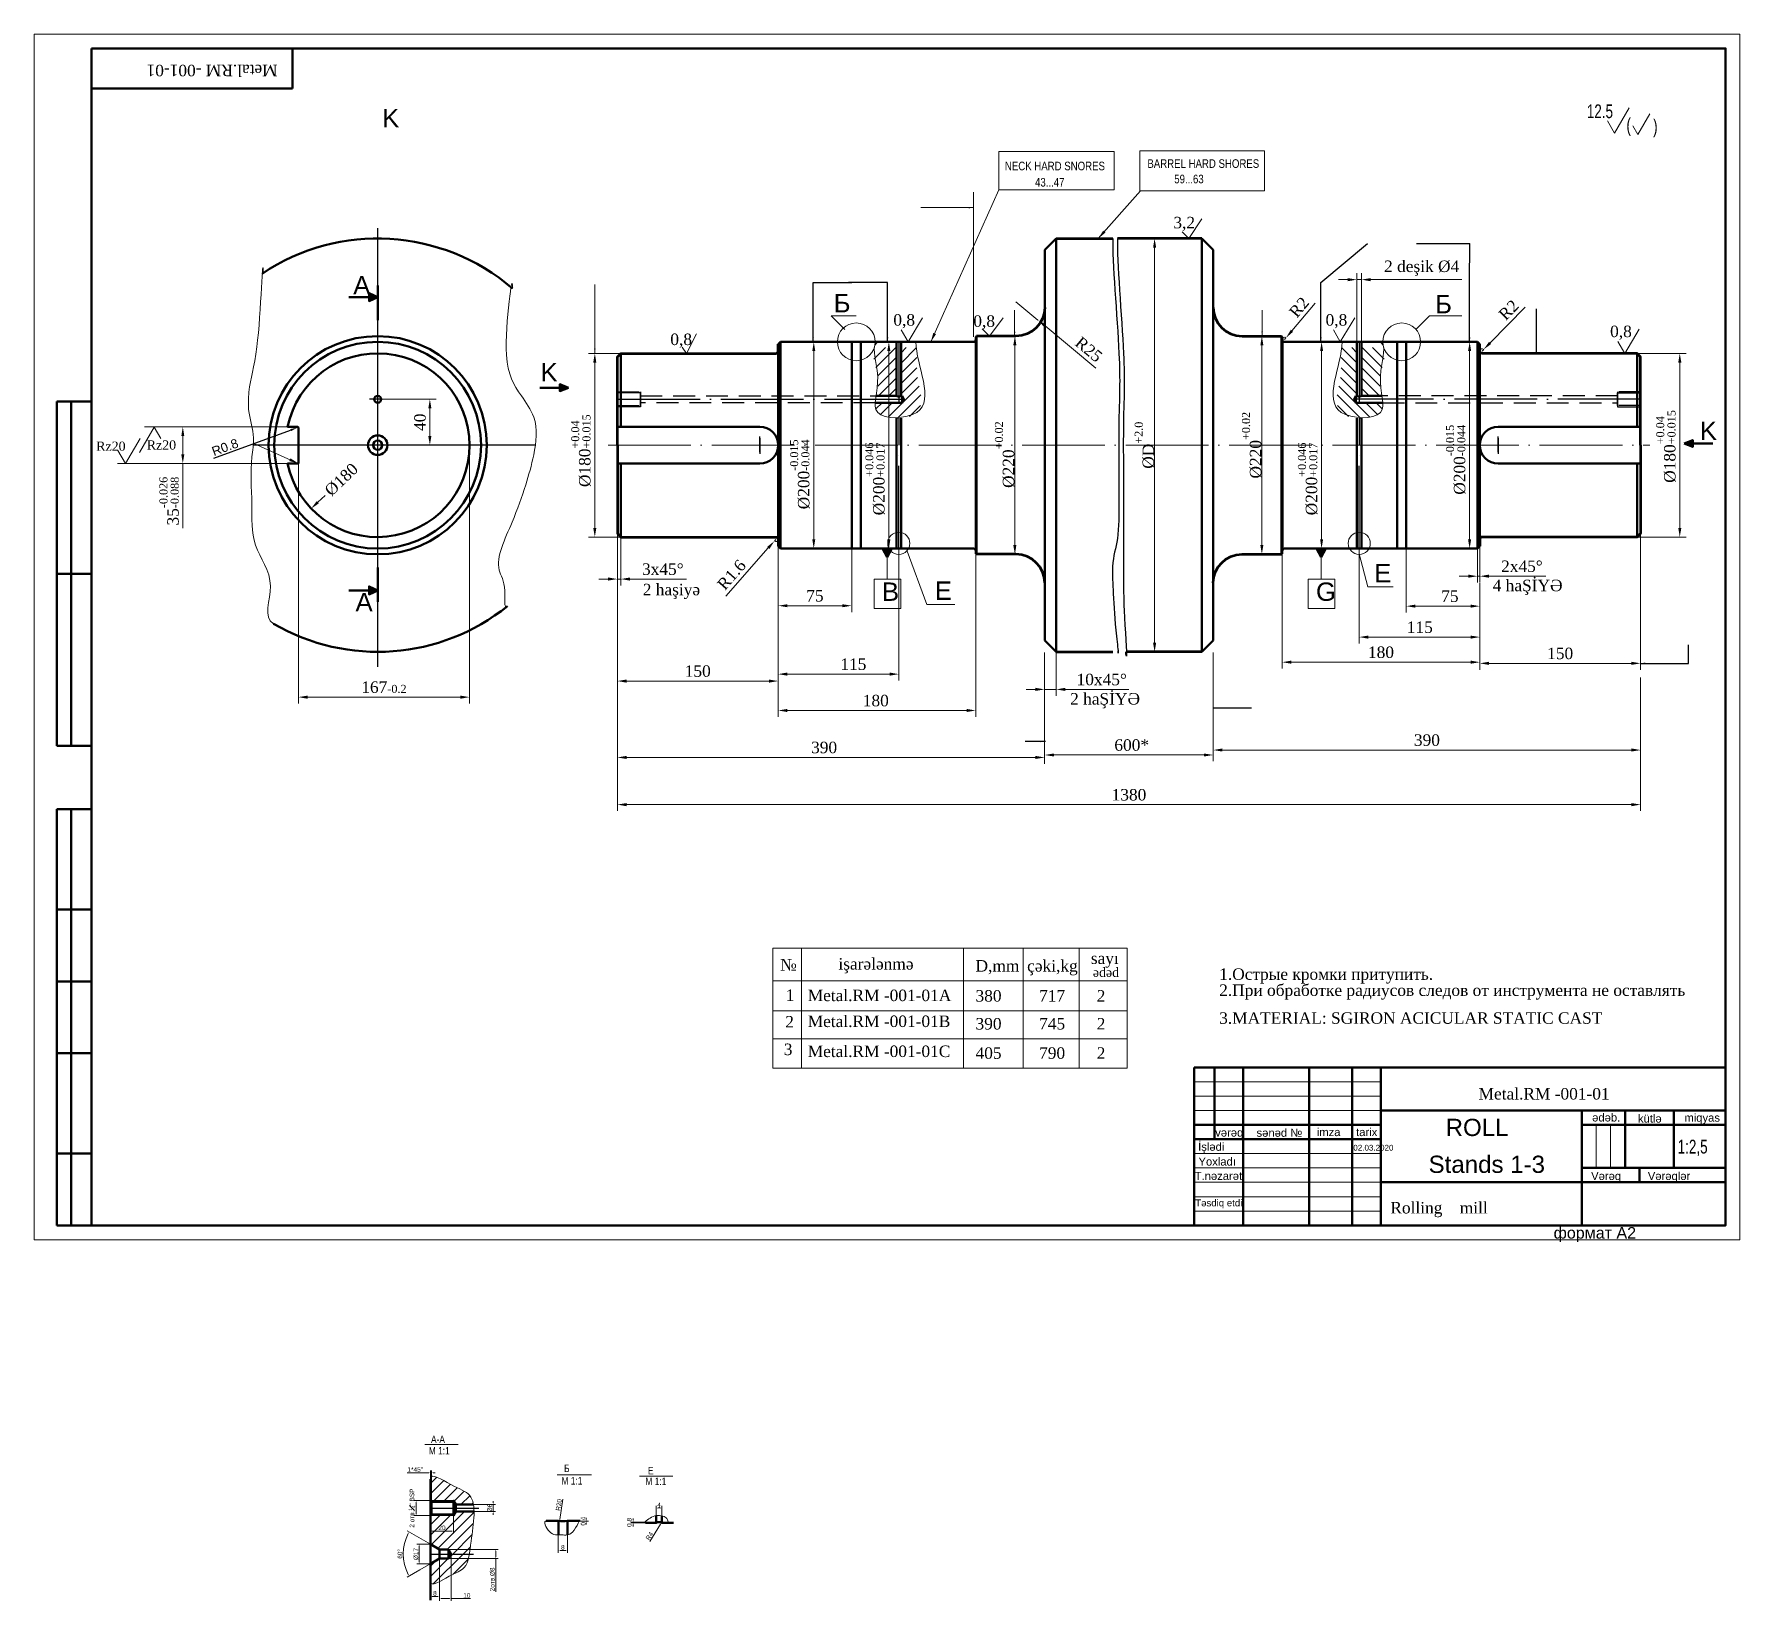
# Model space of a CAD drawing. Header units: millimetres. Extents: x -954 to 34898, y -2134 to 12006.
# Drawn here: x 11491 to 12976, y 968 to 2332 of the extents above; entities that cross this region are included whole.
import ezdxf

# ---------------------------------------------------------------- set-up
doc = ezdxf.new("R2010")
doc.units = ezdxf.units.MM
doc.header["$LTSCALE"] = 3
for name, pattern in [('ACAD_ISO04W100', [30, 24, -3, 0, -3]), ('ACAD_ISO05W100', [33, 24, -3, 0, -3, 0, -3]), ('DASHED2', [9.525, 6.35, -3.175])]:
    doc.linetypes.add(name, pattern=pattern)
for name, color, linetype, lineweight in [('êîíòóðíàÿ', 7, 'Continuous', 53), ('îñåâûå', 101, 'ACAD_ISO04W100', 20), ('контурная', 7, 'Continuous', 50), ('невидимые', 7, 'DASHED2', 25), ('осевые', 1, 'ACAD_ISO04W100', 25), ('размеры', 80, 'ACAD_ISO05W100', 25), ('тонкая', 7, 'Continuous', 20), ('тонкий', 7, 'Continuous', 20)]:
    doc.layers.add(name, color=color, linetype=linetype, lineweight=lineweight)
doc.layers.add('осевая', color=4, linetype='Continuous')
doc.styles.add('s1v2.5', font='arial.ttf', dxfattribs={"width": 0.7, "height": 2.5})
doc.styles.add('s2.5v4', font='times.ttf', dxfattribs={"height": 10})
doc.styles.add('s3v2.5', font='arial.ttf', dxfattribs={"width": 0.8, "height": 7.5})
doc.styles.add('s4v4', font='arial.ttf', dxfattribs={"height": 16})
doc.styles.get("Standard").update_dxf_attribs({"font": 'arial.ttf'})
doc.dimstyles.new('s1v4', dxfattribs={"dimtxt": 4, "dimasz": 1.5, "dimexe": 2, "dimexo": 0, "dimgap": 0.7, "dimtad": 1, "dimtxsty": 'Standard', "dimcen": 2.5, "dimadec": 0, "dimazin": 0, "dimtfac": 1, "dimtix": 1, "dimtmove": 0, "dimatfit": 3, "dimfxl": 1, "dimlwd": -1, "dimlwe": 20, "dimarcsym": 0})
doc.dimstyles.new('s2.5v4', dxfattribs={"dimtxt": 10, "dimasz": 8, "dimexe": 5.5, "dimexo": 0.5, "dimgap": 3.5, "dimtad": 1, "dimdec": 0, "dimtxsty": 's2.5v4', "dimcen": 2.5, "dimclrd": 256, "dimclre": 1, "dimclrt": 256, "dimadec": 0, "dimazin": 0, "dimtfac": 1, "dimtdec": 0, "dimtmove": 0, "dimatfit": 3, "dimfxl": 1, "dimlwd": -1, "dimlwe": -1, "dimarcsym": 0})
doc.dimstyles.new('s2v4', dxfattribs={"dimtxt": 8, "dimasz": 6, "dimexe": 3, "dimexo": 0, "dimgap": 1.5, "dimtad": 1, "dimtxsty": 'Standard', "dimcen": 2.5, "dimadec": 0, "dimazin": 0, "dimtfac": 1, "dimtmove": 0, "dimatfit": 3, "dimfxl": 1, "dimarcsym": 0})
doc.dimstyles.new('s3v2.5', dxfattribs={"dimtxt": 7.5, "dimasz": 4, "dimexe": 1.25, "dimexo": 0.625, "dimtad": 1, "dimtxsty": 's3v2.5', "dimcen": 1.5, "dimclrd": 6, "dimclre": 256, "dimclrt": 1, "dimadec": 0, "dimazin": 0, "dimtfac": 1, "dimtmove": 0, "dimatfit": 3, "dimfxl": 1, "dimlwd": -1, "dimlwe": -1, "dimarcsym": 0})
pattern_1 = [(45, (11748.1075, 928.484), (-4.49013, 4.49013), [])]

msp = doc.modelspace()

# ---------------------------------------------------------------- texts
at = {"layer": 'контурная', "style": 's4v4'}
for s, p in [('K', (11793.499, 2251.091)), ('A', (11768.328, 2105.518)), ('K', (11931.392, 2029.72)), ('K', (12940.699, 1978.808)), ('E', (12657.281, 1854.869)), ('A', (11770.353, 1829.566)), ('В', (12228.656, 1838.639)), ('E', (12274.615, 1839.523)), ('G', (12606.505, 1838.639))]:
    msp.add_text(s, height=16, dxfattribs=at).set_placement(p)
at = {"layer": 'контурная', "style": 's3v2.5', "width": 0.8}
for s, p in [('M 1:1', (11834.171, 1095.21)), ('A-A', (11836.107, 1105.15)), ('Б', (11951.942, 1079.846)), ('E', (12025.006, 1077.871)), ('М 1:1', (11949.698, 1069.019)), ('M 1:1', (12022.762, 1068.537))]:
    msp.add_text(s, height=6.5, dxfattribs=at).set_placement(p)
at = {"layer": 'тонкая', "style": 's2.5v4'}
msp.add_text('    Metal.RM -001-01', height=10, rotation=180, dxfattribs=at).set_placement((11717.653, 2305.527))
at = {"layer": 'тонкая', "style": 's1v2.5', "width": 0.7}
for s, p in [('12.5', (12842.294, 2259.031)), ('(', (12876.803, 2247.17)), (')', (12899.998, 2246.04)), ('1:2,5', (12921.383, 1357.297))]:
    msp.add_text(s, height=12, dxfattribs=at).set_placement(p)
at = {"layer": 'тонкая'}
for s, height, style, p in [('Rz20', 8, 's2.5v4', (11544.658, 1969.337)), ('Rz20', 8, 's2.5v4', (11588.644, 1970.399)), ('4 haŞİYƏ', 10, 's2.5v4', (12760.348, 1847.022)), ('2 haşiyə', 10, 's2.5v4', (12020.405, 1843.492)), ('2 haŞİYƏ', 10, 's2.5v4', (12392.467, 1748.314)), ('sayı', 10, 's2.5v4', (12410.52, 1522.397)), ('№', 10, 's2.5v4', (12140.107, 1516.666)), ('      işarələnmə', 10, 's2.5v4', (12168.094, 1517.486)), ('D,mm', 10, 's2.5v4', (12310.125, 1515.768)), ('çəki,kg', 10, 's2.5v4', (12355.064, 1515.768)), ('ədəd', 8, 's2.5v4', (12412.287, 1511.137)), ('1.Острые кромки притупить.                                                                                            ', 10, 's2.5v4', (12522.253, 1508.582)), ('1', 10, 's2.5v4', (12144.944, 1490.227)), ('    Metal.RM -001-01A', 10, 's2.5v4', (12148.932, 1490.039)), ('2.При обработке радиусов следов от инструмента не оставлять', 10, 's2.5v4', (12522.253, 1494.582)), ('380', 10, 's2.5v4', (12310.125, 1489.633)), ('717', 10, 's2.5v4', (12365.484, 1489.633)), ('2', 10, 's2.5v4', (12415.61, 1489.633)), ('2', 10, 's2.5v4', (12144.507, 1467.072)), ('    Metal.RM -001-01B', 10, 's2.5v4', (12148.932, 1467.476)), ('390', 10, 's2.5v4', (12310.125, 1465.337)), ('745', 10, 's2.5v4', (12365.484, 1465.337)), ('2', 10, 's2.5v4', (12415.61, 1465.337)), ('3.MATERIAL: SGIRON ACICULAR STATIC CAST', 10, 's2.5v4', (12522.253, 1470.307)), ('3', 10, 's2.5v4', (12143.195, 1443.043)), ('    Metal.RM -001-01C', 10, 's2.5v4', (12148.932, 1441.343)), ('405', 10, 's2.5v4', (12310.125, 1439.81)), ('790', 10, 's2.5v4', (12365.484, 1439.81)), ('2', 10, 's2.5v4', (12415.61, 1439.81)), ('    Metal.RM -001-01', 10, 's2.5v4', (12732.956, 1404.342)), ('ROLL', 15, 's4v4', (12719.376, 1372.553)), ('ədəb.', 7, 's4v4', (12846.919, 1385.195)), ('kütlə', 7, 's4v4', (12886.807, 1384.27)), ('miqyas', 7, 's4v4', (12927.256, 1385.039)), ('İşlədi', 7, 's4v4', (12503.915, 1359.726)), ('vərəq', 7, 's4v4', (12518.793, 1372.069)), ('sənəd №', 7, 's4v4', (12554.764, 1371.904)), ('imza     tarix', 7, 's4v4', (12607.206, 1372.488)), ('Yoxladı', 7, 's4v4', (12504.214, 1346.801)), ('02.03.2020', 5, 's4v4', (12639.024, 1359.866)), ('Stands 1-3', 15, 's4v4', (12704.549, 1340.435)), ('T.nəzarət', 7, 's4v4', (12500.929, 1334.294)), ('Vərəq', 7, 's4v4', (12846.053, 1334.261)), ('Vərəqlər', 7, 's4v4', (12895.403, 1334.261)), ('Təsdiq etdi', 6, 's4v4', (12501.401, 1311.288)), ('Rolling    mill  ', 10, 's2.5v4', (12671.272, 1305.106)), ('формат А2', 10, 's4v4', (12813.412, 1283.241))]:
    msp.add_text(s, height=height, dxfattribs=dict(at, style=style)).set_placement(p)
at = {"layer": 'тонкий', "style": 's3v2.5', "width": 0.8}
for s, p in [('NECK HARD SNORES', (12335.694, 2213.609)), ('BARREL HARD SHORES', (12459.74, 2215.733)), ('43...47', (12361.921, 2199.455)), ('59...63', (12483.132, 2202.286))]:
    msp.add_text(s, height=7.5, dxfattribs=at).set_placement(p)
at = {"layer": 'тонкий'}
for s, height, style, p in [('3,2', 10, 's2.5v4', (12482.347, 2163.085)), ('Б', 16, 's4v4', (12186.623, 2089.859)), ('Б', 16, 's4v4', (12710.192, 2089.114)), ('0,8', 10, 's2.5v4', (12238.582, 2078.324)), ('0,8', 10, 's2.5v4', (12308.204, 2077.29)), ('0,8', 10, 's2.5v4', (12614.865, 2078.324)), ('0,8', 10, 's2.5v4', (12044.426, 2061.413)), ('0,8', 10, 's2.5v4', (12862.58, 2068.324))]:
    msp.add_text(s, height=height, dxfattribs=dict(at, style=style)).set_placement(p)

# ---------------------------------------------------------------- blocks, each defined once
blk = doc.blocks.new('*D48')
at = {"layer": 'Defpoints', "color": 0, "transparency": 16777216}
for p in [(12370.3, 1794.2), (12517.1, 1794.2), (12370.3, 1704.4)]:
    blk.add_point(p, dxfattribs=at)
at = {"layer": 'тонкая', "color": 1, "transparency": 16777216}
for p, q in [((12370.3, 1793.7), (12370.3, 1698.9)), ((12517.1, 1793.7), (12517.1, 1698.9))]:
    blk.add_line(p, q, dxfattribs=at)
at = {"layer": 'тонкая', "transparency": 16777216}
blk.add_line((12509.1, 1704.4), (12378.3, 1704.4), dxfattribs=at)
for points in [[(12378.3, 1705.7), (12378.3, 1703.1), (12370.3, 1704.4)], [(12509.1, 1705.7), (12509.1, 1703.1), (12517.1, 1704.4)]]:
    blk.add_solid(points, dxfattribs=at)
at = {"layer": 'тонкая', "transparency": 16777216, "insert": (12446.1, 1713), "char_height": 10, "attachment_point": 5, "style": 's2.5v4'}
blk.add_mtext('600*', dxfattribs=at)
blk = doc.blocks.new('*D60')
at = {"layer": 'Defpoints', "color": 0, "transparency": 16777216}
for p in [(11998.3, 1897.2), (12370.3, 1766.8), (11998.3, 1702.3)]:
    blk.add_point(p, dxfattribs=at)
at = {"layer": 'тонкий', "color": 1, "transparency": 16777216}
for p, q in [((11998.3, 1896.7), (11998.3, 1696.8)), ((12370.3, 1766.3), (12370.3, 1696.8))]:
    blk.add_line(p, q, dxfattribs=at)
at = {"layer": 'тонкий', "transparency": 16777216}
blk.add_line((12362.3, 1702.3), (12006.3, 1702.3), dxfattribs=at)
for points in [[(12006.3, 1703.6), (12006.3, 1700.9), (11998.3, 1702.3)], [(12362.3, 1703.6), (12362.3, 1700.9), (12370.3, 1702.3)]]:
    blk.add_solid(points, dxfattribs=at)
at = {"layer": 'тонкий', "transparency": 16777216, "insert": (12178.3, 1710.9), "char_height": 10, "attachment_point": 5, "style": 's2.5v4'}
blk.add_mtext('390', dxfattribs=at)
blk = doc.blocks.new('*D49')
at = {"layer": 'Defpoints', "color": 0, "transparency": 16777216}
for p in [(12345.3, 2099.2), (12364.5, 2083.2)]:
    blk.add_point(p, dxfattribs=at)
at = {"layer": 'тонкая', "transparency": 16777216}
for p, q in [((12345.3, 2099.2), (12364.5, 2083.2)), ((12414.8, 2041.3), (12370.7, 2078.1))]:
    blk.add_line(p, q, dxfattribs=at)
blk.add_solid([(12371.5, 2079.1), (12369.8, 2077.1), (12364.5, 2083.2)], dxfattribs=at)
at = {"layer": 'тонкая', "transparency": 16777216, "insert": (12408.7, 2057.6), "char_height": 10, "attachment_point": 5, "rotation": 320.1963, "style": 's2.5v4'}
blk.add_mtext('R25', dxfattribs=at)
blk = doc.blocks.new('*D61')
at = {"layer": 'Defpoints', "color": 0, "transparency": 16777216}
for p in [(11978.7, 2054.2), (12001.3, 2054.2), (12007.3, 1894.2)]:
    blk.add_point(p, dxfattribs=at)
at = {"layer": 'тонкая', "color": 1, "transparency": 16777216}
for p, q in [((12000.8, 2054.2), (11973.2, 2054.2)), ((12006.8, 1894.2), (11973.2, 1894.2))]:
    blk.add_line(p, q, dxfattribs=at)
at = {"layer": 'тонкая', "transparency": 16777216}
blk.add_line((11978.7, 1902.2), (11978.7, 2046.2), dxfattribs=at)
for points in [[(11977.3, 2046.2), (11980, 2046.2), (11978.7, 2054.2)], [(11977.3, 1902.2), (11980, 1902.2), (11978.7, 1894.2)]]:
    blk.add_solid(points, dxfattribs=at)
at = {"layer": 'тонкая', "transparency": 16777216, "insert": (11966.7, 1969.4), "char_height": 10, "attachment_point": 5, "rotation": 90, "style": 's2.5v4'}
blk.add_mtext('%%C180{\\H0.7x;\\S+0.04^ +0.015;}', dxfattribs=at)
blk = doc.blocks.new('*D62')
at = {"layer": 'Defpoints', "color": 0, "transparency": 16777216}
for p in [(11847.6, 2029.4), (11731.7, 1919)]:
    blk.add_point(p, dxfattribs=at)
at = {"layer": 'тонкая', "transparency": 16777216}
blk.add_line((11743.8, 1930.5), (11737.5, 1924.5), dxfattribs=at)
blk.add_solid([(11736.6, 1925.5), (11738.5, 1923.6), (11731.7, 1919)], dxfattribs=at)
at = {"layer": 'тонкая', "transparency": 16777216, "insert": (11758.1, 1944.2), "char_height": 10, "attachment_point": 5, "rotation": 43.6346, "style": 's2.5v4'}
blk.add_mtext('%%C180', dxfattribs=at)
blk = doc.blocks.new('*D63')
at = {"layer": 'Defpoints', "color": 0, "transparency": 16777216}
for p in [(11869.6, 1974.2), (11720.6, 1958.8), (11720.6, 1754.8)]:
    blk.add_point(p, dxfattribs=at)
at = {"layer": 'тонкая', "color": 1, "transparency": 16777216}
for p, q in [((11869.6, 1973.7), (11869.6, 1749.3)), ((11720.6, 1958.3), (11720.6, 1749.3))]:
    blk.add_line(p, q, dxfattribs=at)
at = {"layer": 'тонкая', "transparency": 16777216}
blk.add_line((11861.6, 1754.8), (11728.6, 1754.8), dxfattribs=at)
for points in [[(11728.6, 1756.1), (11728.6, 1753.4), (11720.6, 1754.8)], [(11861.6, 1756.1), (11861.6, 1753.4), (11869.6, 1754.8)]]:
    blk.add_solid(points, dxfattribs=at)
at = {"layer": 'тонкая', "transparency": 16777216, "insert": (11795.1, 1763.4), "char_height": 10, "attachment_point": 5, "style": 's2.5v4'}
blk.add_mtext('167{\\H0.7x;\\S^ -0.2;}', dxfattribs=at)
blk = doc.blocks.new('*D64')
at = {"layer": 'Defpoints', "color": 0, "transparency": 16777216}
for p in [(11620, 1990.2), (11711.3, 1990.2), (11711.3, 1958.2)]:
    blk.add_point(p, dxfattribs=at)
at = {"layer": 'тонкая', "color": 1, "transparency": 16777216}
for p, q in [((11710.8, 1990.2), (11614.5, 1990.2)), ((11710.8, 1958.2), (11614.5, 1958.2))]:
    blk.add_line(p, q, dxfattribs=at)
at = {"layer": 'тонкая', "transparency": 16777216}
for p, q in [((11620, 1982.2), (11620, 1966.2)), ((11620, 1958.2), (11620, 1902))]:
    blk.add_line(p, q, dxfattribs=at)
for points in [[(11618.7, 1982.2), (11621.3, 1982.2), (11620, 1990.2)], [(11618.7, 1966.2), (11621.3, 1966.2), (11620, 1958.2)]]:
    blk.add_solid(points, dxfattribs=at)
at = {"layer": 'тонкая', "transparency": 16777216, "insert": (11608.1, 1925.5), "char_height": 10, "attachment_point": 5, "rotation": 90, "style": 's2.5v4'}
blk.add_mtext('35{\\H0.7x;\\S-0.026^ -0.088;}', dxfattribs=at)
blk = doc.blocks.new('*D65')
at = {"layer": 'Defpoints', "color": 0, "transparency": 16777216}
for p in [(11793.2, 2014.2), (11835.1, 2014.2), (11816.9, 1974.2)]:
    blk.add_point(p, dxfattribs=at)
at = {"layer": 'тонкая', "color": 1, "transparency": 16777216}
for p, q in [((11793.7, 2014.2), (11840.6, 2014.2)), ((11817.4, 1974.2), (11840.6, 1974.2))]:
    blk.add_line(p, q, dxfattribs=at)
at = {"layer": 'тонкая', "transparency": 16777216}
blk.add_line((11835.1, 1982.2), (11835.1, 2006.2), dxfattribs=at)
for points in [[(11833.7, 2006.2), (11836.4, 2006.2), (11835.1, 2014.2)], [(11833.7, 1982.2), (11836.4, 1982.2), (11835.1, 1974.2)]]:
    blk.add_solid(points, dxfattribs=at)
at = {"layer": 'тонкая', "transparency": 16777216, "insert": (11826.5, 1994.2), "char_height": 10, "attachment_point": 5, "rotation": 90, "style": 's2.5v4'}
blk.add_mtext('40', dxfattribs=at)
blk = doc.blocks.new('*D66')
at = {"layer": 'Defpoints', "color": 0, "transparency": 16777216}
for p in [(12001.3, 1894.2), (11998.3, 1878.2), (12001.3, 1857.6)]:
    blk.add_point(p, dxfattribs=at)
at = {"layer": 'тонкая', "color": 1, "transparency": 16777216}
for p, q in [((12001.3, 1893.7), (12001.3, 1852.1)), ((11998.3, 1877.7), (11998.3, 1852.1))]:
    blk.add_line(p, q, dxfattribs=at)
at = {"layer": 'тонкая', "transparency": 16777216}
for p, q in [((11990.3, 1857.6), (11982.3, 1857.6)), ((11998.3, 1857.6), (12001.3, 1857.6)), ((12009.3, 1857.6), (12058.4, 1857.6))]:
    blk.add_line(p, q, dxfattribs=at)
for points in [[(11990.3, 1859), (11990.3, 1856.3), (11998.3, 1857.6)], [(12009.3, 1859), (12009.3, 1856.3), (12001.3, 1857.6)]]:
    blk.add_solid(points, dxfattribs=at)
at = {"layer": 'тонкая', "transparency": 16777216, "insert": (12037.9, 1866.2), "char_height": 10, "attachment_point": 5, "style": 's2.5v4'}
blk.add_mtext('3x45%%D', dxfattribs=at)
blk = doc.blocks.new('*D67')
at = {"layer": 'Defpoints', "color": 0, "transparency": 16777216}
for p in [(12135, 1890.7), (12136.3, 1892.2)]:
    blk.add_point(p, dxfattribs=at)
at = {"layer": 'тонкая', "transparency": 16777216}
for p, q in [((12136.3, 1892.2), (12135, 1890.7)), ((12092.8, 1842.7), (12129.7, 1884.7))]:
    blk.add_line(p, q, dxfattribs=at)
at = {"layer": 'тонкая', "color": 1, "transparency": 16777216}
blk.add_arc((12136.3, 1892.2), 2, 228.7086, 345.6761, dxfattribs=at)
at = {"layer": 'тонкая', "transparency": 16777216}
blk.add_solid([(12128.7, 1885.6), (12130.7, 1883.8), (12135, 1890.7)], dxfattribs=at)
at = {"layer": 'тонкая', "transparency": 16777216, "insert": (12097.8, 1861.3), "char_height": 10, "attachment_point": 5, "rotation": 48.7086, "style": 's2.5v4'}
blk.add_mtext('R1.6', dxfattribs=at)
blk = doc.blocks.new('*D68')
at = {"layer": 'Defpoints', "color": 0, "transparency": 16777216}
for p in [(12138.3, 1886.2), (12202.3, 1884.2), (12202.3, 1834.4)]:
    blk.add_point(p, dxfattribs=at)
at = {"layer": 'тонкая', "color": 1, "transparency": 16777216}
for p, q in [((12138.3, 1885.7), (12138.3, 1828.9)), ((12202.3, 1883.7), (12202.3, 1828.9))]:
    blk.add_line(p, q, dxfattribs=at)
at = {"layer": 'тонкая', "transparency": 16777216}
blk.add_line((12146.3, 1834.4), (12194.3, 1834.4), dxfattribs=at)
for points in [[(12146.3, 1835.7), (12146.3, 1833.1), (12138.3, 1834.4)], [(12194.3, 1835.7), (12194.3, 1833.1), (12202.3, 1834.4)]]:
    blk.add_solid(points, dxfattribs=at)
at = {"layer": 'тонкая', "transparency": 16777216, "insert": (12170.3, 1843), "char_height": 10, "attachment_point": 5, "style": 's2.5v4'}
blk.add_mtext('75', dxfattribs=at)
blk = doc.blocks.new('*D69')
at = {"layer": 'Defpoints', "color": 0, "transparency": 16777216}
for p in [(12243.3, 1884.2), (12138.3, 1828.9), (12243.3, 1774.8)]:
    blk.add_point(p, dxfattribs=at)
at = {"layer": 'тонкая', "color": 1, "transparency": 16777216}
for p, q in [((12243.3, 1883.7), (12243.3, 1769.3)), ((12138.3, 1828.4), (12138.3, 1769.3))]:
    blk.add_line(p, q, dxfattribs=at)
at = {"layer": 'тонкая', "transparency": 16777216}
blk.add_line((12146.3, 1774.8), (12235.3, 1774.8), dxfattribs=at)
for points in [[(12146.3, 1776.2), (12146.3, 1773.5), (12138.3, 1774.8)], [(12235.3, 1776.2), (12235.3, 1773.5), (12243.3, 1774.8)]]:
    blk.add_solid(points, dxfattribs=at)
at = {"layer": 'тонкая', "transparency": 16777216, "insert": (12203.8, 1783.4), "char_height": 10, "attachment_point": 5, "style": 's2.5v4'}
blk.add_mtext('115', dxfattribs=at)
blk = doc.blocks.new('*D50')
at = {"layer": 'Defpoints', "color": 0, "transparency": 16777216}
for p in [(12310.3, 1879.7), (12138.3, 1795.9), (12310.3, 1743.2)]:
    blk.add_point(p, dxfattribs=at)
at = {"layer": 'тонкая', "color": 1, "transparency": 16777216}
for p, q in [((12310.3, 1879.2), (12310.3, 1737.7)), ((12138.3, 1795.4), (12138.3, 1737.7))]:
    blk.add_line(p, q, dxfattribs=at)
at = {"layer": 'тонкая', "transparency": 16777216}
blk.add_line((12146.3, 1743.2), (12302.3, 1743.2), dxfattribs=at)
for points in [[(12146.3, 1744.5), (12146.3, 1741.8), (12138.3, 1743.2)], [(12302.3, 1744.5), (12302.3, 1741.8), (12310.3, 1743.2)]]:
    blk.add_solid(points, dxfattribs=at)
at = {"layer": 'тонкая', "transparency": 16777216, "insert": (12223.3, 1751.7), "char_height": 10, "attachment_point": 5, "style": 's2.5v4'}
blk.add_mtext('180', dxfattribs=at)
blk = doc.blocks.new('*D51')
at = {"layer": 'Defpoints', "color": 0, "transparency": 16777216}
for p in [(11998.3, 1768.8), (11998.3, 1768.8), (12138.3, 1768.8)]:
    blk.add_point(p, dxfattribs=at)
at = {"layer": 'тонкая', "color": 1, "transparency": 16777216}
for p, q in [((11998.3, 1769.3), (11998.3, 1774.3)), ((12138.3, 1769.3), (12138.3, 1774.3))]:
    blk.add_line(p, q, dxfattribs=at)
at = {"layer": 'тонкая', "transparency": 16777216}
blk.add_line((12130.3, 1768.8), (12006.3, 1768.8), dxfattribs=at)
for points in [[(12006.3, 1770.1), (12006.3, 1767.4), (11998.3, 1768.8)], [(12130.3, 1770.1), (12130.3, 1767.4), (12138.3, 1768.8)]]:
    blk.add_solid(points, dxfattribs=at)
at = {"layer": 'тонкая', "transparency": 16777216, "insert": (12068.3, 1777.4), "char_height": 10, "attachment_point": 5, "style": 's2.5v4'}
blk.add_mtext('150', dxfattribs=at)
blk = doc.blocks.new('*D70')
at = {"layer": 'Defpoints', "color": 0, "transparency": 16777216}
for p in [(12236, 2064.2), (12234.4, 1884.2), (12234.7, 1884.2)]:
    blk.add_point(p, dxfattribs=at)
at = {"layer": 'тонкая', "color": 1, "transparency": 16777216}
for p, q in [((12235.5, 2064.2), (12229.2, 2064.2)), ((12234.9, 1884.2), (12240.2, 1884.2))]:
    blk.add_line(p, q, dxfattribs=at)
at = {"layer": 'тонкая', "transparency": 16777216}
blk.add_line((12234.7, 2056.2), (12234.7, 1892.2), dxfattribs=at)
for points in [[(12233.3, 2056.2), (12236, 2056.2), (12234.7, 2064.2)], [(12233.3, 1892.2), (12236, 1892.2), (12234.7, 1884.2)]]:
    blk.add_solid(points, dxfattribs=at)
at = {"layer": 'тонкая', "transparency": 16777216, "insert": (12222.7, 1944.8), "char_height": 10, "attachment_point": 5, "rotation": 90, "style": 's2.5v4'}
blk.add_mtext('%%C200{\\H0.7x;\\S+0.046^ +0.017;}', dxfattribs=at)
blk = doc.blocks.new('*D71')
at = {"layer": 'Defpoints', "color": 0, "transparency": 16777216}
for p in [(12328.1, 2069.2), (12344.4, 2069.2), (12328.1, 1879.2)]:
    blk.add_point(p, dxfattribs=at)
at = {"layer": 'тонкая', "color": 1, "transparency": 16777216}
for p, q in [((12328.6, 2069.2), (12349.9, 2069.2)), ((12328.6, 1879.2), (12349.9, 1879.2))]:
    blk.add_line(p, q, dxfattribs=at)
at = {"layer": 'тонкая', "transparency": 16777216}
blk.add_line((12344.4, 1887.2), (12344.4, 2061.2), dxfattribs=at)
for points in [[(12343, 2061.2), (12345.7, 2061.2), (12344.4, 2069.2)], [(12343, 1887.2), (12345.7, 1887.2), (12344.4, 1879.2)]]:
    blk.add_solid(points, dxfattribs=at)
at = {"layer": 'тонкая', "transparency": 16777216, "insert": (12335.6, 1966), "char_height": 10, "attachment_point": 5, "rotation": 90, "style": 's2.5v4'}
blk.add_mtext('%%C220{\\H0.7x;\\S+0.02^ ;}', dxfattribs=at)
blk = doc.blocks.new('*D72')
at = {"layer": 'Defpoints', "color": 0, "transparency": 16777216}
for p in [(12169.2, 2064.2), (12169.3, 2064.2), (12169.2, 1884.2)]:
    blk.add_point(p, dxfattribs=at)
at = {"layer": 'тонкая', "color": 1, "transparency": 16777216}
for p, q in [((12169.7, 2064.2), (12174.8, 2064.2)), ((12169.7, 1884.2), (12174.8, 1884.2))]:
    blk.add_line(p, q, dxfattribs=at)
at = {"layer": 'тонкая', "transparency": 16777216}
blk.add_line((12169.3, 1892.2), (12169.3, 2056.2), dxfattribs=at)
for points in [[(12168, 2056.2), (12170.6, 2056.2), (12169.3, 2064.2)], [(12168, 1892.2), (12170.6, 1892.2), (12169.3, 1884.2)]]:
    blk.add_solid(points, dxfattribs=at)
at = {"layer": 'тонкая', "transparency": 16777216, "insert": (12157.3, 1948.8), "char_height": 10, "attachment_point": 5, "rotation": 90, "style": 's2.5v4'}
blk.add_mtext('%%C200{\\H0.7x;\\S-0.015^ -0.044;}', dxfattribs=at)
blk = doc.blocks.new('*D73')
at = {"layer": 'Defpoints', "color": 0, "transparency": 16777216}
for p in [(11719.5, 1989.4), (11720, 1989.6)]:
    blk.add_point(p, dxfattribs=at)
at = {"layer": 'тонкая', "color": 0, "lineweight": -2, "transparency": 16777216}
for p, q in [((11646.9, 1962.8), (11713.9, 1987.3)), ((11720, 1989.6), (11719.5, 1989.4))]:
    blk.add_line(p, q, dxfattribs=at)
blk.add_arc((11720, 1989.6), 0.6, 90, 200.1421, dxfattribs=at)
at = {"layer": 'тонкая', "color": 0, "transparency": 16777216}
blk.add_solid([(11713.5, 1988.3), (11714.2, 1986.4), (11719.5, 1989.4)], dxfattribs=at)
at = {"layer": 'тонкая', "color": 0, "transparency": 16777216, "insert": (11656.8, 1972.4), "char_height": 8, "attachment_point": 5, "rotation": 20.1421}
blk.add_mtext('R0.8', dxfattribs=at)
blk = doc.blocks.new('*D74')
at = {"layer": 'Defpoints', "color": 0, "transparency": 16777216}
for p in [(12452.5, 2154.2), (12466, 2154.2), (12452.5, 1794.2)]:
    blk.add_point(p, dxfattribs=at)
at = {"layer": 'тонкая', "color": 1, "transparency": 16777216}
for p, q in [((12453, 2154.2), (12471.5, 2154.2)), ((12453, 1794.2), (12471.5, 1794.2))]:
    blk.add_line(p, q, dxfattribs=at)
at = {"layer": 'тонкая', "transparency": 16777216}
blk.add_line((12466, 1802.2), (12466, 2146.2), dxfattribs=at)
for points in [[(12464.7, 2146.2), (12467.4, 2146.2), (12466, 2154.2)], [(12464.7, 1802.2), (12467.4, 1802.2), (12466, 1794.2)]]:
    blk.add_solid(points, dxfattribs=at)
at = {"layer": 'тонкая', "transparency": 16777216, "insert": (12457.3, 1974.2), "char_height": 10, "attachment_point": 5, "rotation": 90, "style": 's2.5v4'}
blk.add_mtext('%%CD{\\H0.7x;\\S+2.0^ ;}', dxfattribs=at)
blk = doc.blocks.new('*D75')
at = {"layer": 'Defpoints', "color": 0, "transparency": 16777216}
for p in [(12579.1, 2066.2), (12580.4, 2067.7)]:
    blk.add_point(p, dxfattribs=at)
at = {"layer": 'тонкая', "transparency": 16777216}
for p, q in [((12605.8, 2097.8), (12585.6, 2073.9)), ((12579.1, 2066.2), (12580.4, 2067.7))]:
    blk.add_line(p, q, dxfattribs=at)
at = {"layer": 'тонкая', "color": 1, "transparency": 16777216}
blk.add_arc((12579.1, 2066.2), 2, 49.8986, 165.6761, dxfattribs=at)
at = {"layer": 'тонкая', "transparency": 16777216}
blk.add_solid([(12584.6, 2074.7), (12586.6, 2073), (12580.4, 2067.7)], dxfattribs=at)
at = {"layer": 'тонкая', "transparency": 16777216, "insert": (12591.8, 2094.4), "char_height": 10, "attachment_point": 5, "rotation": 49.8986, "style": 's2.5v4'}
blk.add_mtext('R2', dxfattribs=at)
blk = doc.blocks.new('*D76')
at = {"layer": 'Defpoints', "color": 0, "transparency": 16777216}
for p in [(12642.1, 2118.4), (12642.1, 2064.2), (12646.1, 2064.2)]:
    blk.add_point(p, dxfattribs=at)
at = {"layer": 'тонкая', "color": 1, "transparency": 16777216}
for p, q in [((12642.1, 2064.7), (12642.1, 2123.9)), ((12646.1, 2064.7), (12646.1, 2123.9))]:
    blk.add_line(p, q, dxfattribs=at)
at = {"layer": 'тонкая', "transparency": 16777216}
for p, q in [((12634.1, 2118.4), (12626.1, 2118.4)), ((12642.1, 2118.4), (12646.1, 2118.4)), ((12654.1, 2118.4), (12733.5, 2118.4))]:
    blk.add_line(p, q, dxfattribs=at)
for points in [[(12634.1, 2119.7), (12634.1, 2117), (12642.1, 2118.4)], [(12654.1, 2119.7), (12654.1, 2117), (12646.1, 2118.4)]]:
    blk.add_solid(points, dxfattribs=at)
at = {"layer": 'тонкая', "transparency": 16777216, "insert": (12698.5, 2128.4), "char_height": 10, "attachment_point": 5, "style": 's2.5v4'}
blk.add_mtext('2 de{\\fTimes New Roman|b0|i0|c238|p18;şik }%%C4', dxfattribs=at)
blk = doc.blocks.new('*D77')
at = {"layer": 'Defpoints', "color": 0, "transparency": 16777216}
for p in [(12559.4, 2069.2), (12559.4, 2069.2), (12559.4, 1879.2)]:
    blk.add_point(p, dxfattribs=at)
at = {"layer": 'тонкая', "color": 1, "transparency": 16777216}
for p, q in [((12558.9, 2069.2), (12553.9, 2069.2)), ((12558.9, 1879.2), (12553.9, 1879.2))]:
    blk.add_line(p, q, dxfattribs=at)
at = {"layer": 'тонкая', "transparency": 16777216}
blk.add_line((12559.4, 1887.2), (12559.4, 2061.2), dxfattribs=at)
for points in [[(12558.1, 2061.2), (12560.7, 2061.2), (12559.4, 2069.2)], [(12558.1, 1887.2), (12560.7, 1887.2), (12559.4, 1879.2)]]:
    blk.add_solid(points, dxfattribs=at)
at = {"layer": 'тонкая', "transparency": 16777216, "insert": (12550.7, 1974.2), "char_height": 10, "attachment_point": 5, "rotation": 90, "style": 's2.5v4'}
blk.add_mtext('%%C220{\\H0.7x;\\S+0.02^ ;}', dxfattribs=at)
blk = doc.blocks.new('*D52')
at = {"layer": 'Defpoints', "color": 0, "transparency": 16777216}
for p in [(12612.7, 2064.2), (12611.1, 1884.2), (12611.4, 1884.2)]:
    blk.add_point(p, dxfattribs=at)
at = {"layer": 'тонкая', "color": 1, "transparency": 16777216}
for p, q in [((12612.2, 2064.2), (12605.9, 2064.2)), ((12611.6, 1884.2), (12616.9, 1884.2))]:
    blk.add_line(p, q, dxfattribs=at)
at = {"layer": 'тонкая', "transparency": 16777216}
blk.add_line((12611.4, 2056.2), (12611.4, 1892.2), dxfattribs=at)
for points in [[(12610.1, 2056.2), (12612.7, 2056.2), (12611.4, 2064.2)], [(12610.1, 1892.2), (12612.7, 1892.2), (12611.4, 1884.2)]]:
    blk.add_solid(points, dxfattribs=at)
at = {"layer": 'тонкая', "transparency": 16777216, "insert": (12599.4, 1944.8), "char_height": 10, "attachment_point": 5, "rotation": 90, "style": 's2.5v4'}
blk.add_mtext('%%C200{\\H0.7x;\\S+0.046^ +0.017;}', dxfattribs=at)
blk = doc.blocks.new('*D53')
at = {"layer": 'Defpoints', "color": 0, "transparency": 16777216}
for p in [(12723.8, 2064.2), (12740.3, 2064.2), (12723.8, 1884.2)]:
    blk.add_point(p, dxfattribs=at)
at = {"layer": 'тонкая', "color": 1, "transparency": 16777216}
for p, q in [((12724.3, 2064.2), (12745.8, 2064.2)), ((12724.3, 1884.2), (12745.8, 1884.2))]:
    blk.add_line(p, q, dxfattribs=at)
at = {"layer": 'тонкая', "transparency": 16777216}
blk.add_line((12740.3, 1892.2), (12740.3, 2056.2), dxfattribs=at)
for points in [[(12738.9, 2056.2), (12741.6, 2056.2), (12740.3, 2064.2)], [(12738.9, 1892.2), (12741.6, 1892.2), (12740.3, 1884.2)]]:
    blk.add_solid(points, dxfattribs=at)
at = {"layer": 'тонкая', "transparency": 16777216, "insert": (12728.3, 1961.5), "char_height": 10, "attachment_point": 5, "rotation": 90, "style": 's2.5v4'}
blk.add_mtext('%%C200{\\H0.7x;\\S-0.015^ -0.044;}', dxfattribs=at)
blk = doc.blocks.new('*D54')
at = {"layer": 'Defpoints', "color": 0, "transparency": 16777216}
for p in [(12885.6, 2054.2), (12885.6, 1894.2), (12923.2, 1894.2)]:
    blk.add_point(p, dxfattribs=at)
at = {"layer": 'тонкая', "color": 1, "transparency": 16777216}
for p, q in [((12886.1, 2054.2), (12928.7, 2054.2)), ((12886.1, 1894.2), (12928.7, 1894.2))]:
    blk.add_line(p, q, dxfattribs=at)
at = {"layer": 'тонкая', "transparency": 16777216}
blk.add_line((12923.2, 2046.2), (12923.2, 1902.2), dxfattribs=at)
for points in [[(12921.9, 2046.2), (12924.6, 2046.2), (12923.2, 2054.2)], [(12921.9, 1902.2), (12924.6, 1902.2), (12923.2, 1894.2)]]:
    blk.add_solid(points, dxfattribs=at)
at = {"layer": 'тонкая', "transparency": 16777216, "insert": (12911.3, 1973.1), "char_height": 10, "attachment_point": 5, "rotation": 90, "style": 's2.5v4'}
blk.add_mtext('%%C180{\\H0.7x;\\S+0.04^ +0.015;}', dxfattribs=at)
blk = doc.blocks.new('*D78')
at = {"layer": 'Defpoints', "color": 0, "transparency": 16777216}
for p in [(12749.1, 1886.2), (12747.1, 1884.2), (12749.1, 1860.1)]:
    blk.add_point(p, dxfattribs=at)
at = {"layer": 'тонкая', "color": 1, "transparency": 16777216}
for p, q in [((12747.1, 1883.7), (12747.1, 1854.6)), ((12749.1, 1885.7), (12749.1, 1854.6))]:
    blk.add_line(p, q, dxfattribs=at)
at = {"layer": 'тонкая', "transparency": 16777216}
for p, q in [((12739.1, 1860.1), (12731.1, 1860.1)), ((12747.1, 1860.1), (12749.1, 1860.1)), ((12757.1, 1860.1), (12806.5, 1860.1))]:
    blk.add_line(p, q, dxfattribs=at)
for points in [[(12739.1, 1861.5), (12739.1, 1858.8), (12747.1, 1860.1)], [(12757.1, 1861.5), (12757.1, 1858.8), (12749.1, 1860.1)]]:
    blk.add_solid(points, dxfattribs=at)
at = {"layer": 'тонкая', "transparency": 16777216, "insert": (12785.8, 1868.7), "char_height": 10, "attachment_point": 5, "style": 's2.5v4'}
blk.add_mtext('2x45%%D', dxfattribs=at)
blk = doc.blocks.new('*D79')
at = {"layer": 'Defpoints', "color": 0, "transparency": 16777216}
for p in [(12889.1, 1897.2), (12749.1, 1854.6), (12749.1, 1784.2)]:
    blk.add_point(p, dxfattribs=at)
at = {"layer": 'тонкая', "color": 1, "transparency": 16777216}
for p, q in [((12889.1, 1896.7), (12889.1, 1778.7)), ((12749.1, 1854.1), (12749.1, 1778.7))]:
    blk.add_line(p, q, dxfattribs=at)
at = {"layer": 'тонкая', "transparency": 16777216}
blk.add_line((12881.1, 1784.2), (12757.1, 1784.2), dxfattribs=at)
for points in [[(12757.1, 1785.6), (12757.1, 1782.9), (12749.1, 1784.2)], [(12881.1, 1785.6), (12881.1, 1782.9), (12889.1, 1784.2)]]:
    blk.add_solid(points, dxfattribs=at)
at = {"layer": 'тонкая', "transparency": 16777216, "insert": (12819.1, 1792.8), "char_height": 10, "attachment_point": 5, "style": 's2.5v4'}
blk.add_mtext('150', dxfattribs=at)
blk = doc.blocks.new('*D80')
at = {"layer": 'Defpoints', "color": 0, "transparency": 16777216}
for p in [(12685.1, 1884.2), (12749.1, 1834), (12749.1, 1784.2)]:
    blk.add_point(p, dxfattribs=at)
at = {"layer": 'тонкая', "color": 1, "transparency": 16777216}
for p, q in [((12685.1, 1883.7), (12685.1, 1828.5)), ((12749.1, 1784.7), (12749.1, 1839.5))]:
    blk.add_line(p, q, dxfattribs=at)
at = {"layer": 'тонкая', "transparency": 16777216}
blk.add_line((12693.1, 1834), (12741.1, 1834), dxfattribs=at)
for points in [[(12693.1, 1835.4), (12693.1, 1832.7), (12685.1, 1834)], [(12741.1, 1835.4), (12741.1, 1832.7), (12749.1, 1834)]]:
    blk.add_solid(points, dxfattribs=at)
at = {"layer": 'тонкая', "transparency": 16777216, "insert": (12723.1, 1842.6), "char_height": 10, "attachment_point": 5, "style": 's2.5v4'}
blk.add_mtext('75', dxfattribs=at)
blk = doc.blocks.new('*D55')
at = {"layer": 'Defpoints', "color": 0, "transparency": 16777216}
for p in [(12644.1, 1884.2), (12749.1, 1807.1), (12749.1, 1784.2)]:
    blk.add_point(p, dxfattribs=at)
at = {"layer": 'тонкая', "color": 1, "transparency": 16777216}
for p, q in [((12644.1, 1883.7), (12644.1, 1801.6)), ((12749.1, 1784.7), (12749.1, 1812.6))]:
    blk.add_line(p, q, dxfattribs=at)
at = {"layer": 'тонкая', "transparency": 16777216}
blk.add_line((12652.1, 1807.1), (12741.1, 1807.1), dxfattribs=at)
for points in [[(12652.1, 1808.4), (12652.1, 1805.7), (12644.1, 1807.1)], [(12741.1, 1808.4), (12741.1, 1805.7), (12749.1, 1807.1)]]:
    blk.add_solid(points, dxfattribs=at)
at = {"layer": 'тонкая', "transparency": 16777216, "insert": (12696.9, 1815.6), "char_height": 10, "attachment_point": 5, "style": 's2.5v4'}
blk.add_mtext('115', dxfattribs=at)
blk = doc.blocks.new('*D56')
at = {"layer": 'Defpoints', "color": 0, "transparency": 16777216}
for p in [(12889.1, 1772.4), (12517.1, 1739.9), (12889.1, 1708.7)]:
    blk.add_point(p, dxfattribs=at)
at = {"layer": 'тонкая', "color": 1, "transparency": 16777216}
for p, q in [((12889.1, 1771.9), (12889.1, 1703.2)), ((12517.1, 1739.4), (12517.1, 1703.2))]:
    blk.add_line(p, q, dxfattribs=at)
at = {"layer": 'тонкая', "transparency": 16777216}
blk.add_line((12525.1, 1708.7), (12881.1, 1708.7), dxfattribs=at)
for points in [[(12525.1, 1710.1), (12525.1, 1707.4), (12517.1, 1708.7)], [(12881.1, 1710.1), (12881.1, 1707.4), (12889.1, 1708.7)]]:
    blk.add_solid(points, dxfattribs=at)
at = {"layer": 'тонкая', "transparency": 16777216, "insert": (12703.1, 1717.3), "char_height": 10, "attachment_point": 5, "style": 's2.5v4'}
blk.add_mtext('390', dxfattribs=at)
blk = doc.blocks.new('*D57')
at = {"layer": 'Defpoints', "color": 0, "transparency": 16777216}
for p in [(11998.3, 1696.8), (12889.1, 1703.2), (11998.3, 1661.2)]:
    blk.add_point(p, dxfattribs=at)
at = {"layer": 'тонкая', "color": 1, "transparency": 16777216}
for p, q in [((11998.3, 1696.3), (11998.3, 1655.7)), ((12889.1, 1702.7), (12889.1, 1655.7))]:
    blk.add_line(p, q, dxfattribs=at)
at = {"layer": 'тонкая', "transparency": 16777216}
blk.add_line((12881.1, 1661.2), (12006.3, 1661.2), dxfattribs=at)
for points in [[(12006.3, 1662.5), (12006.3, 1659.8), (11998.3, 1661.2)], [(12881.1, 1662.5), (12881.1, 1659.8), (12889.1, 1661.2)]]:
    blk.add_solid(points, dxfattribs=at)
at = {"layer": 'тонкая', "transparency": 16777216, "insert": (12443.7, 1669.7), "char_height": 10, "attachment_point": 5, "style": 's2.5v4'}
blk.add_mtext('1380', dxfattribs=at)
blk = doc.blocks.new('*D58')
at = {"layer": 'Defpoints', "color": 0, "transparency": 16777216}
for p in [(12577.1, 1879.7), (12749.1, 1797.9), (12749.1, 1785.2)]:
    blk.add_point(p, dxfattribs=at)
at = {"layer": 'тонкая', "color": 1, "transparency": 16777216}
for p, q in [((12577.1, 1879.2), (12577.1, 1779.7)), ((12749.1, 1797.4), (12749.1, 1779.7))]:
    blk.add_line(p, q, dxfattribs=at)
at = {"layer": 'тонкая', "transparency": 16777216}
blk.add_line((12585.1, 1785.2), (12741.1, 1785.2), dxfattribs=at)
for points in [[(12585.1, 1786.6), (12585.1, 1783.9), (12577.1, 1785.2)], [(12741.1, 1786.6), (12741.1, 1783.9), (12749.1, 1785.2)]]:
    blk.add_solid(points, dxfattribs=at)
at = {"layer": 'тонкая', "transparency": 16777216, "insert": (12663.1, 1793.8), "char_height": 10, "attachment_point": 5, "style": 's2.5v4'}
blk.add_mtext('180', dxfattribs=at)
blk = doc.blocks.new('*D81')
at = {"layer": 'Defpoints', "color": 0, "transparency": 16777216}
for p in [(12751.1, 2056.2), (12752.5, 2057.6)]:
    blk.add_point(p, dxfattribs=at)
at = {"layer": 'тонкая', "transparency": 16777216}
for p, q in [((12788.5, 2094.5), (12758.1, 2063.4)), ((12751.1, 2056.2), (12752.5, 2057.6))]:
    blk.add_line(p, q, dxfattribs=at)
at = {"layer": 'тонкая', "color": 1, "transparency": 16777216}
blk.add_arc((12751.1, 2056.2), 2, 45.6515, 165.6761, dxfattribs=at)
at = {"layer": 'тонкая', "transparency": 16777216}
blk.add_solid([(12757.2, 2064.3), (12759.1, 2062.4), (12752.5, 2057.6)], dxfattribs=at)
at = {"layer": 'тонкая', "transparency": 16777216, "insert": (12774.3, 2092), "char_height": 10, "attachment_point": 5, "rotation": 45.6515, "style": 's2.5v4'}
blk.add_mtext('R2', dxfattribs=at)
blk = doc.blocks.new('*D82')
at = {"layer": 'Defpoints', "color": 0, "transparency": 16777216}
for p in [(11869.6, 1051.5), (11869.6, 1045.5), (11890.2, 1045.5)]:
    blk.add_point(p, dxfattribs=at)
at = {"layer": 'тонкая', "color": 0, "transparency": 16777216}
for p, q in [((11890.2, 1053), (11890.2, 1054.5)), ((11890.2, 1051.5), (11890.2, 1045.5)), ((11890.2, 1044), (11890.2, 1042.5))]:
    blk.add_line(p, q, dxfattribs=at)
at = {"layer": 'тонкая', "color": 0, "lineweight": 20, "transparency": 16777216}
for p, q in [((11869.6, 1051.5), (11892.2, 1051.5)), ((11869.6, 1045.5), (11892.2, 1045.5))]:
    blk.add_line(p, q, dxfattribs=at)
at = {"layer": 'тонкая', "color": 0, "transparency": 16777216}
for points in [[(11889.9, 1053), (11890.4, 1053), (11890.2, 1051.5)], [(11889.9, 1044), (11890.4, 1044), (11890.2, 1045.5)]]:
    blk.add_solid(points, dxfattribs=at)
at = {"layer": 'тонкая', "color": 0, "transparency": 16777216, "insert": (11887.3, 1048.5), "char_height": 4, "attachment_point": 5, "rotation": 90}
blk.add_mtext('%%c6', dxfattribs=at)
blk = doc.blocks.new('*D83')
at = {"layer": 'Defpoints', "color": 0, "transparency": 16777216}
for p in [(11835.6, 1017), (11825.8, 1000), (11835.6, 1000)]:
    blk.add_point(p, dxfattribs=at)
at = {"layer": 'тонкая', "color": 0, "lineweight": 20, "transparency": 16777216}
for p, q in [((11835.6, 1017), (11823.8, 1017)), ((11835.6, 1000), (11823.8, 1000))]:
    blk.add_line(p, q, dxfattribs=at)
at = {"layer": 'тонкая', "color": 0, "transparency": 16777216}
blk.add_line((11825.8, 1015.5), (11825.8, 1001.5), dxfattribs=at)
for points in [[(11825.6, 1015.5), (11826.1, 1015.5), (11825.8, 1017)], [(11825.6, 1001.5), (11826.1, 1001.5), (11825.8, 1000)]]:
    blk.add_solid(points, dxfattribs=at)
at = {"layer": 'тонкая', "color": 0, "transparency": 16777216, "insert": (11823, 1008.5), "char_height": 4, "attachment_point": 5, "rotation": 90}
blk.add_mtext('%%c17', dxfattribs=at)
blk = doc.blocks.new('*D84')
at = {"layer": 'Defpoints', "color": 0, "transparency": 16777216}
for p in [(11812.4, 1015.2), (11825.4, 1022.9), (11835.6, 1017), (11843.5, 1004.5), (11826.4, 994.8)]:
    blk.add_point(p, dxfattribs=at)
at = {"layer": 'тонкая', "color": 0, "lineweight": 20, "transparency": 16777216}
for p, q in [((11825.4, 1022.9), (11815.3, 1028.7)), ((11826.4, 994.8), (11815.2, 988.4))]:
    blk.add_line(p, q, dxfattribs=at)
at = {"layer": 'тонкая', "color": 0, "transparency": 16777216}
blk.add_arc((11850.4, 1008.5), 38.5, 152.2307, 207.4632, dxfattribs=at)
for points in [[(11816.1, 1026.5), (11816.5, 1026.3), (11817, 1027.7)], [(11816.4, 990.8), (11816, 990.6), (11816.9, 989.4)]]:
    blk.add_solid(points, dxfattribs=at)
at = {"layer": 'тонкая', "color": 0, "transparency": 16777216, "insert": (11809.1, 1008.6), "char_height": 4, "attachment_point": 5, "rotation": 89.8469}
blk.add_mtext('60°', dxfattribs=at)
blk = doc.blocks.new('*D85')
at = {"layer": 'Defpoints', "color": 0, "transparency": 16777216}
for p in [(11835.6, 1042), (11855.6, 1042), (11835.6, 1028.5)]:
    blk.add_point(p, dxfattribs=at)
at = {"layer": 'тонкая', "color": 0, "lineweight": 20, "transparency": 16777216}
for p, q in [((11835.6, 1042), (11835.6, 1026.5)), ((11855.6, 1042), (11855.6, 1026.5))]:
    blk.add_line(p, q, dxfattribs=at)
at = {"layer": 'тонкая', "color": 0, "transparency": 16777216}
blk.add_line((11854.1, 1028.5), (11837.1, 1028.5), dxfattribs=at)
for points in [[(11837.1, 1028.8), (11837.1, 1028.3), (11835.6, 1028.5)], [(11854.1, 1028.8), (11854.1, 1028.3), (11855.6, 1028.5)]]:
    blk.add_solid(points, dxfattribs=at)
at = {"layer": 'тонкая', "color": 0, "transparency": 16777216, "insert": (11845.6, 1031.3), "char_height": 4, "attachment_point": 5}
blk.add_mtext('20', dxfattribs=at)
blk = doc.blocks.new('*D59')
at = {"layer": 'Defpoints', "color": 0, "transparency": 16777216}
for p in [(11835.6, 1004.5), (11843.5, 1004.5), (11835.6, 971.5)]:
    blk.add_point(p, dxfattribs=at)
at = {"layer": 'тонкая', "color": 0, "lineweight": 20, "transparency": 16777216}
for p, q in [((11835.6, 1004.5), (11835.6, 969.5)), ((11843.5, 1004.5), (11843.5, 969.5))]:
    blk.add_line(p, q, dxfattribs=at)
at = {"layer": 'тонкая', "color": 0, "transparency": 16777216}
blk.add_line((11842, 971.5), (11837.1, 971.5), dxfattribs=at)
for points in [[(11837.1, 971.8), (11837.1, 971.3), (11835.6, 971.5)], [(11842, 971.8), (11842, 971.3), (11843.5, 971.5)]]:
    blk.add_solid(points, dxfattribs=at)
at = {"layer": 'тонкая', "color": 0, "transparency": 16777216, "insert": (11839.5, 974.3), "char_height": 4, "attachment_point": 5}
blk.add_mtext('8', dxfattribs=at)
blk = doc.blocks.new('*D86')
at = {"layer": 'Defpoints', "color": 0, "transparency": 16777216}
for p in [(11843.5, 1008.5), (11853.6, 1008.5), (11843.5, 969.7)]:
    blk.add_point(p, dxfattribs=at)
at = {"layer": 'тонкая', "color": 0, "lineweight": 20, "transparency": 16777216}
for p, q in [((11843.5, 1008.5), (11843.5, 967.7)), ((11853.6, 1008.5), (11853.6, 967.7))]:
    blk.add_line(p, q, dxfattribs=at)
at = {"layer": 'тонкая', "color": 0, "transparency": 16777216}
for p, q in [((11845, 969.7), (11852.1, 969.7)), ((11853.6, 969.7), (11870.6, 969.7))]:
    blk.add_line(p, q, dxfattribs=at)
for points in [[(11845, 969.9), (11845, 969.4), (11843.5, 969.7)], [(11852.1, 969.9), (11852.1, 969.4), (11853.6, 969.7)]]:
    blk.add_solid(points, dxfattribs=at)
at = {"layer": 'тонкая', "color": 0, "transparency": 16777216, "insert": (11867.3, 972.4), "char_height": 4, "attachment_point": 5}
blk.add_mtext('10', dxfattribs=at)
blk = doc.blocks.new('*D87')
at = {"layer": 'Defpoints', "color": 0, "transparency": 16777216}
for p in [(11850.1, 1012.5), (11850.1, 1004.5), (11892.4, 1004.5)]:
    blk.add_point(p, dxfattribs=at)
at = {"layer": 'тонкая', "color": 0, "lineweight": 20, "transparency": 16777216}
for p, q in [((11850.1, 1012.5), (11894.4, 1012.5)), ((11850.1, 1004.5), (11894.4, 1004.5))]:
    blk.add_line(p, q, dxfattribs=at)
at = {"layer": 'тонкая', "color": 0, "transparency": 16777216}
for p, q in [((11892.4, 1011), (11892.4, 1006)), ((11892.4, 1004.5), (11892.4, 975.5))]:
    blk.add_line(p, q, dxfattribs=at)
for points in [[(11892.1, 1011), (11892.6, 1011), (11892.4, 1012.5)], [(11892.1, 1006), (11892.6, 1006), (11892.4, 1004.5)]]:
    blk.add_solid(points, dxfattribs=at)
at = {"layer": 'тонкая', "color": 0, "transparency": 16777216, "insert": (11889.5, 986.4), "char_height": 4, "attachment_point": 5, "rotation": 90}
blk.add_mtext('2{\\fArial|b0|i0|c204|p34;отв}.%%c8', dxfattribs=at)
blk = doc.blocks.new('*D88')
at = {"layer": 'Defpoints', "color": 0, "transparency": 16777216}
for p in [(11838.7, 1055), (11823.1, 1042), (11838.7, 1042)]:
    blk.add_point(p, dxfattribs=at)
at = {"layer": 'тонкая', "color": 0, "lineweight": 20, "transparency": 16777216}
for p, q in [((11838.7, 1055), (11821.1, 1055)), ((11838.7, 1042), (11821.1, 1042))]:
    blk.add_line(p, q, dxfattribs=at)
at = {"layer": 'тонкая', "color": 0, "transparency": 16777216}
blk.add_line((11823.1, 1053.5), (11823.1, 1043.5), dxfattribs=at)
for points in [[(11822.8, 1053.5), (11823.3, 1053.5), (11823.1, 1055)], [(11822.8, 1043.5), (11823.3, 1043.5), (11823.1, 1042)]]:
    blk.add_solid(points, dxfattribs=at)
at = {"layer": 'тонкая', "color": 0, "transparency": 16777216, "insert": (11819.5, 1048.5), "char_height": 4, "attachment_point": 5, "rotation": 90}
blk.add_mtext("\\A1;2 {\\fArial|b0|i0|c204|p34;отв}.{\\H0.7x;\\S1#4;}'' BSP", dxfattribs=at)
blk = doc.blocks.new('*D89')
at = {"layer": 'Defpoints', "color": 0, "transparency": 16777216}
for p in [(11835.6, 1079.3), (11835.6, 1052.7), (11836.6, 1052.7)]:
    blk.add_point(p, dxfattribs=at)
at = {"layer": 'тонкая', "color": 0, "transparency": 16777216}
for p, q in [((11834.1, 1079.3), (11815.4, 1079.3)), ((11836.6, 1079.3), (11835.6, 1079.3)), ((11838.1, 1079.3), (11839.6, 1079.3))]:
    blk.add_line(p, q, dxfattribs=at)
at = {"layer": 'тонкая', "color": 0, "lineweight": 20, "transparency": 16777216}
for p, q in [((11835.6, 1052.7), (11835.6, 1081.3)), ((11836.6, 1052.7), (11836.6, 1081.3))]:
    blk.add_line(p, q, dxfattribs=at)
at = {"layer": 'тонкая', "color": 0, "transparency": 16777216}
for points in [[(11834.1, 1079.6), (11834.1, 1079.1), (11835.6, 1079.3)], [(11838.1, 1079.6), (11838.1, 1079.1), (11836.6, 1079.3)]]:
    blk.add_solid(points, dxfattribs=at)
at = {"layer": 'тонкая', "color": 0, "transparency": 16777216, "insert": (11822.5, 1082.1), "char_height": 4, "attachment_point": 5}
blk.add_mtext('1*45°', dxfattribs=at)
blk = doc.blocks.new('*D90')
at = {"layer": 'Defpoints', "color": 0, "transparency": 16777216}
for p in [(12034.6, 1032.4), (12036.7, 1035.7)]:
    blk.add_point(p, dxfattribs=at)
at = {"layer": 'тонкая', "color": 0, "transparency": 16777216}
blk.add_line((12026.5, 1019.5), (12035.9, 1034.5), dxfattribs=at)
blk.add_solid([(12035.7, 1034.6), (12036.1, 1034.3), (12036.7, 1035.7)], dxfattribs=at)
at = {"layer": 'тонкая', "color": 0, "transparency": 16777216, "insert": (12026.3, 1024.2), "char_height": 4, "attachment_point": 5, "rotation": 58.059}
blk.add_mtext('R4', dxfattribs=at)
blk = doc.blocks.new('*D91')
at = {"layer": 'Defpoints', "color": 0, "transparency": 16777216}
for p in [(12032.2, 1040.3), (12037, 1048.6), (12037, 1040.3)]:
    blk.add_point(p, dxfattribs=at)
at = {"layer": 'тонкая', "color": 0, "lineweight": 20, "transparency": 16777216}
for p, q in [((12032.2, 1040.3), (12032.2, 1050.6)), ((12037, 1040.3), (12037, 1050.6))]:
    blk.add_line(p, q, dxfattribs=at)
at = {"layer": 'тонкая', "color": 0, "transparency": 16777216}
blk.add_line((12033.7, 1048.6), (12035.5, 1048.6), dxfattribs=at)
for points in [[(12033.7, 1048.8), (12033.7, 1048.3), (12032.2, 1048.6)], [(12035.5, 1048.8), (12035.5, 1048.3), (12037, 1048.6)]]:
    blk.add_solid(points, dxfattribs=at)
at = {"layer": 'тонкая', "color": 0, "transparency": 16777216, "insert": (12034.6, 1051.3), "char_height": 4, "attachment_point": 5}
blk.add_mtext('4', dxfattribs=at)
blk = doc.blocks.new('*D92')
at = {"layer": 'Defpoints', "color": 0, "transparency": 16777216}
for p in [(12012.1, 1036.4), (12034.6, 1036.4), (12034.6, 1035.6)]:
    blk.add_point(p, dxfattribs=at)
at = {"layer": 'тонкая', "color": 0, "lineweight": 20, "transparency": 16777216}
for p, q in [((12034.6, 1036.4), (12010.1, 1036.4)), ((12034.6, 1035.6), (12010.1, 1035.6))]:
    blk.add_line(p, q, dxfattribs=at)
at = {"layer": 'тонкая', "color": 0, "transparency": 16777216}
for p, q in [((12012.1, 1037.9), (12012.1, 1039.4)), ((12012.1, 1035.6), (12012.1, 1036.4)), ((12012.1, 1034.1), (12012.1, 1032.6))]:
    blk.add_line(p, q, dxfattribs=at)
for points in [[(12011.8, 1037.9), (12012.3, 1037.9), (12012.1, 1036.4)], [(12011.8, 1034.1), (12012.3, 1034.1), (12012.1, 1035.6)]]:
    blk.add_solid(points, dxfattribs=at)
at = {"layer": 'тонкая', "color": 0, "transparency": 16777216, "insert": (12009, 1036), "char_height": 4, "attachment_point": 5, "rotation": 90}
blk.add_mtext('0,8', dxfattribs=at)
blk = doc.blocks.new('*D93')
at = {"layer": 'Defpoints', "color": 0, "transparency": 16777216}
for p in [(11950.8, 1037.1), (11950.8, 1037.1), (11971.2, 1037.1)]:
    blk.add_point(p, dxfattribs=at)
at = {"layer": 'тонкая', "color": 0, "transparency": 16777216}
for p, q in [((11971.2, 1038.6), (11971.2, 1040.1)), ((11971.2, 1035.6), (11971.2, 1034.1))]:
    blk.add_line(p, q, dxfattribs=at)
at = {"layer": 'тонкая', "color": 0, "lineweight": 20, "transparency": 16777216}
blk.add_line((11950.8, 1037.1), (11973.2, 1037.1), dxfattribs=at)
blk.add_line((11950.8, 1037.1), (11973.2, 1037.1), dxfattribs=at)
at = {"layer": 'тонкая', "color": 0, "transparency": 16777216}
for points in [[(11971, 1038.6), (11971.5, 1038.6), (11971.2, 1037.1)], [(11971, 1035.6), (11971.5, 1035.6), (11971.2, 1037.1)]]:
    blk.add_solid(points, dxfattribs=at)
at = {"layer": 'тонкая', "color": 0, "transparency": 16777216, "insert": (11968.5, 1037.1), "char_height": 4, "attachment_point": 5, "rotation": 90}
blk.add_mtext('0.4', dxfattribs=at)
blk = doc.blocks.new('*D94')
at = {"layer": 'Defpoints', "color": 0, "transparency": 16777216}
for p in [(11950.8, 1057.1), (11948.1, 1037.2)]:
    blk.add_point(p, dxfattribs=at)
at = {"layer": 'тонкая', "color": 0, "transparency": 16777216}
blk.add_line((11950.7, 1056.4), (11948.3, 1038.7), dxfattribs=at)
blk.add_solid([(11948, 1038.8), (11948.5, 1038.7), (11948.1, 1037.2)], dxfattribs=at)
at = {"layer": 'тонкая', "color": 0, "transparency": 16777216, "insert": (11947.3, 1051.3), "char_height": 4, "attachment_point": 5, "rotation": 82.1071}
blk.add_mtext('R20', dxfattribs=at)
blk = doc.blocks.new('*D95')
at = {"layer": 'Defpoints', "color": 0, "transparency": 16777216}
for p in [(11946.9, 1025.2), (11954.9, 1025.2), (11946.9, 1011.5)]:
    blk.add_point(p, dxfattribs=at)
at = {"layer": 'тонкая', "color": 0, "lineweight": 20, "transparency": 16777216}
for p, q in [((11946.9, 1025.2), (11946.9, 1009.5)), ((11954.9, 1025.2), (11954.9, 1009.5))]:
    blk.add_line(p, q, dxfattribs=at)
at = {"layer": 'тонкая', "color": 0, "transparency": 16777216}
blk.add_line((11953.4, 1011.5), (11948.4, 1011.5), dxfattribs=at)
for points in [[(11948.4, 1011.8), (11948.4, 1011.3), (11946.9, 1011.5)], [(11953.4, 1011.8), (11953.4, 1011.3), (11954.9, 1011.5)]]:
    blk.add_solid(points, dxfattribs=at)
at = {"layer": 'тонкая', "color": 0, "transparency": 16777216, "insert": (11950.9, 1014.3), "char_height": 4, "attachment_point": 5}
blk.add_mtext('8', dxfattribs=at)
blk = doc.blocks.new('*D96')
at = {"layer": 'Defpoints', "color": 0, "transparency": 16777216}
for p in [(12380.3, 1794.2), (12370.3, 1778.1), (12380.3, 1761.5)]:
    blk.add_point(p, dxfattribs=at)
at = {"layer": 'тонкая', "color": 1, "transparency": 16777216}
for p, q in [((12380.3, 1793.7), (12380.3, 1756)), ((12370.3, 1777.6), (12370.3, 1756))]:
    blk.add_line(p, q, dxfattribs=at)
at = {"layer": 'тонкая', "transparency": 16777216}
for p, q in [((12362.3, 1761.5), (12354.3, 1761.5)), ((12370.3, 1761.5), (12380.3, 1761.5)), ((12388.3, 1761.5), (12443.7, 1761.5))]:
    blk.add_line(p, q, dxfattribs=at)
for points in [[(12362.3, 1762.9), (12362.3, 1760.2), (12370.3, 1761.5)], [(12388.3, 1762.9), (12388.3, 1760.2), (12380.3, 1761.5)]]:
    blk.add_solid(points, dxfattribs=at)
at = {"layer": 'тонкая', "transparency": 16777216, "insert": (12420, 1770.1), "char_height": 10, "attachment_point": 5, "style": 's2.5v4'}
blk.add_mtext('10x45%%D', dxfattribs=at)

# ---------------------------------------------------------------- dimensions: what is measured, and where the dimension line sits
at = {"layer": 'тонкая'}
for base, p1, p2, text, dimstyle, picture, middle in [((12466.025, 2154.207), (12452.46, 1794.207), (12452.46, 2154.207), '%%CD{\\H0.7x;\\S+2.0^ ;}', 's2.5v4', '*D74', (12466.025, 1974.207)), ((12169.289, 2064.207), (12169.166, 1884.215), (12169.166, 2064.207), '%%C200{\\H0.7x;\\S-0.015^ -0.044;}', 's2.5v4', '*D72', (12169.289, 1948.757)), ((12234.663, 1884.215), (12235.96, 2064.207), (12234.365, 1884.215), '%%C200{\\H0.7x;\\S+0.046^ +0.017;}', 's2.5v4', '*D70', (12234.663, 1944.759)), ((12344.36, 2069.207), (12328.085, 1879.207), (12328.085, 2069.207), '%%C220{\\H0.7x;\\S+0.02^ ;}', 's2.5v4', '*D71', (12344.36, 1966.046)), ((12611.393, 1884.215), (12612.671, 2064.207), (12611.095, 1884.215), '%%C200{\\H0.7x;\\S+0.046^ +0.017;}', 's2.5v4', '*D52', (12611.393, 1944.759)), ((12740.275, 2064.207), (12723.842, 1884.215), (12723.842, 2064.207), '%%C200{\\H0.7x;\\S-0.015^ -0.044;}', 's2.5v4', '*D53', (12740.275, 1961.475)), ((11978.667, 2054.207), (12007.336, 1894.207), (12001.335, 2054.207), '%%C180{\\H0.7x;\\S+0.04^ +0.015;}', 's2.5v4', '*D61', (11978.667, 1969.363)), ((12923.23, 1894.207), (12885.635, 2054.207), (12885.635, 1894.207), '%%C180{\\H0.7x;\\S+0.04^ +0.015;}', 's2.5v4', '*D54', (12923.23, 1973.07)), ((11619.998, 1990.207), (11711.266, 1958.207), (11711.266, 1990.207), '35{\\H0.7x;\\S-0.026^ -0.088;}', 's2.5v4', '*D64', (11619.998, 1925.533)), ((11823.087, 1042.012), (11838.714, 1055.012), (11838.714, 1042.012), "\\A1;2 {\\fArial|b0|i0|c204|p34;отв}.{\\H0.7x;\\S1#4;}'' BSP", 's1v4', '*D88', (11823.087, 1048.512)), ((11892.397, 1004.512), (11850.096, 1012.512), (11850.096, 1004.512), '2{\\fArial|b0|i0|c204|p34;отв}.%%c<>', 's1v4', '*D87', (11892.397, 986.375))]:
    dim = msp.add_linear_dim(base=base, p1=p1, p2=p2, angle=90, text=text, dimstyle=dimstyle, dxfattribs=at)
    dim.commit()
    dim.dimension.update_dxf_attribs({"geometry": picture, "text_midpoint": middle, "dimtype": 160})
for base, p1, p2, text, dimstyle, picture, middle in [((12642.135, 2118.371), (12646.135, 2064.207), (12642.135, 2064.207), '2 de{\\fTimes New Roman|b0|i0|c238|p18;şik }%%C<>', 's2.5v4', '*D76', (12698.467, 2118.371)), ((12243.334, 1774.838), (12138.334, 1828.897), (12243.334, 1884.215), '115', 's2.5v4', '*D69', (12203.84, 1774.838)), ((12310.334, 1743.157), (12138.334, 1795.893), (12310.334, 1879.707), '180', 's2.5v4', '*D50', (12223.27, 1743.157)), ((12749.135, 1807.05), (12644.135, 1884.215), (12749.135, 1784.226), '115', 's2.5v4', '*D55', (12696.921, 1807.05)), ((12749.135, 1834.024), (12685.135, 1884.215), (12749.135, 1784.226), '75', 's2.5v4', '*D80', (12723.107, 1834.024)), ((12370.335, 1704.387), (12517.135, 1794.207), (12370.335, 1794.207), '600*', 's2.5v4', '*D48', (12446.096, 1704.387)), ((11835.564, 1079.33), (11836.564, 1052.679), (11835.564, 1052.679), '<>*45°', 's1v4', '*D89', (11822.487, 1079.33))]:
    dim = msp.add_linear_dim(base=base, p1=p1, p2=p2, text=text, dimstyle=dimstyle, dxfattribs=at)
    dim.commit()
    dim.dimension.update_dxf_attribs({"geometry": picture, "text_midpoint": middle, "dimtype": 160})
for center, mpoint, dimstyle, picture, middle in [((12345.335, 2099.207), (12364.541, 2083.203), 's2.5v4', '*D49', (12403.161, 2051.022)), ((12751.135, 2056.207), (12752.533, 2057.637), 's2.5v4', '*D81', (12780.361, 2086.105)), ((11950.823, 1057.059), (11948.077, 1037.248), 's1v4', '*D94', (11949.974, 1050.935)), ((12034.553, 1032.354), (12036.669, 1035.748), 's1v4', '*D90', (12028.593, 1022.795))]:
    dim = msp.add_radius_dim(center=center, mpoint=mpoint, dimstyle=dimstyle, dxfattribs=at)
    dim.commit()
    dim.dimension.update_dxf_attribs({"geometry": picture, "text_midpoint": middle, "dimtype": 164})
dim = msp.add_radius_dim(center=(12579.135, 2066.207), mpoint=(12580.423, 2067.737), dimstyle='s2.5v4', dxfattribs=at)
dim.commit()
dim.dimension.update_dxf_attribs({"geometry": '*D75', "text_midpoint": (12591.753, 2094.387)})
for base, p1, p2, text, dimstyle, picture, middle in [((12559.385, 2069.207), (12559.385, 1879.207), (12559.385, 2069.207), '%%C220{\\H0.7x;\\S+0.02^ ;}', 's2.5v4', '*D77', (12550.669, 1974.207)), ((11890.189, 1045.512), (11869.609, 1051.512), (11869.609, 1045.512), '%%c<>', 's1v4', '*D82', (11887.335, 1048.512)), ((11971.207, 1037.059), (11950.823, 1037.059), (11950.823, 1037.059), '0.4', 's1v4', '*D93', (11968.464, 1037.059)), ((11825.849, 1000.012), (11835.564, 1017.012), (11835.564, 1000.012), '%%c<>', 's1v4', '*D83', (11822.994, 1008.512))]:
    dim = msp.add_linear_dim(base=base, p1=p1, p2=p2, angle=90, text=text, dimstyle=dimstyle, dxfattribs=at)
    dim.commit()
    dim.dimension.update_dxf_attribs({"geometry": picture, "text_midpoint": middle})
dim = msp.add_diameter_dim_2p(p1=(11847.55, 2029.412), p2=(11731.75, 1919.003), text='%%C180', dimstyle='s2.5v4', override={"dimgap": 4, "dimtad": 0}, dxfattribs=at)
dim.commit()
dim.dimension.update_dxf_attribs({"geometry": '*D62', "text_midpoint": (11758.145, 1944.169), "dimtype": 163})
for base, p1, p2, dimstyle, picture, middle in [((11835.076, 2014.226), (11816.917, 1974.207), (11793.171, 2014.226), 's2.5v4', '*D65', (11826.49, 1994.217)), ((12012.083, 1036.354), (12034.553, 1035.554), (12034.553, 1036.354), 's1v4', '*D92', (12008.979, 1035.954))]:
    dim = msp.add_linear_dim(base=base, p1=p1, p2=p2, angle=90, dimstyle=dimstyle, dxfattribs=at)
    dim.commit()
    dim.dimension.update_dxf_attribs({"geometry": picture, "text_midpoint": middle})
for center, mpoint, text, dimstyle, picture, middle in [((11720.05, 1989.607), (11719.487, 1989.401), 'R0.8', 's2v4', '*D73', (11658.757, 1967.126)), ((12136.334, 1892.207), (12135.015, 1890.705), 'R1.6', 's2.5v4', '*D67', (12104.213, 1855.633))]:
    dim = msp.add_radius_dim(center=center, mpoint=mpoint, text=text, dimstyle=dimstyle, dxfattribs=at)
    dim.commit()
    dim.dimension.update_dxf_attribs({"geometry": picture, "text_midpoint": middle, "dimtype": 164})
for base, p1, p2, text, dimstyle, picture, middle in [((11720.65, 1754.777), (11869.65, 1974.207), (11720.65, 1958.807), '167{\\H0.7x;\\S^ -0.2;}', 's2.5v4', '*D63', (11795.15, 1763.378)), ((12001.335, 1857.639), (11998.335, 1878.16), (12001.335, 1894.207), '3x45%%D', 's2.5v4', '*D66', (12037.872, 1866.225)), ((12202.334, 1834.397), (12138.334, 1886.215), (12202.334, 1884.215), '75', 's2.5v4', '*D68', (12170.334, 1842.998)), ((12749.135, 1860.139), (12747.135, 1884.215), (12749.135, 1886.215), '<>x45%%D', 's2.5v4', '*D78', (12785.812, 1868.726)), ((12749.135, 1784.226), (12889.135, 1897.207), (12749.135, 1854.639), '150', 's2.5v4', '*D79', (12819.135, 1792.812)), ((12749.135, 1785.23), (12577.135, 1879.707), (12749.135, 1797.864), '180', 's2.5v4', '*D58', (12663.135, 1793.816)), ((11998.335, 1768.779), (12138.334, 1768.779), (11998.335, 1768.779), '150', 's2.5v4', '*D51', (12068.335, 1777.366)), ((12380.335, 1761.545), (12370.335, 1778.115), (12380.335, 1794.207), '<>x45%%D', 's2.5v4', '*D96', (12419.997, 1770.132)), ((12889.135, 1708.732), (12517.135, 1739.9), (12889.135, 1772.446), '390', 's2.5v4', '*D56', (12703.135, 1717.333)), ((11998.335, 1661.152), (12889.135, 1703.232), (11998.335, 1696.78), '1380', 's2.5v4', '*D57', (12443.735, 1669.739)), ((12036.953, 1048.57), (12032.153, 1040.255), (12036.953, 1040.255), '4', 's1v4', '*D91', (12034.553, 1051.27))]:
    dim = msp.add_linear_dim(base=base, p1=p1, p2=p2, text=text, dimstyle=dimstyle, dxfattribs=at)
    dim.commit()
    dim.dimension.update_dxf_attribs({"geometry": picture, "text_midpoint": middle})
for base, p1, p2, picture, middle in [((11835.564, 1028.512), (11855.564, 1042.012), (11835.564, 1042.012), '*D85', (11845.564, 1031.254)), ((11946.927, 1011.534), (11954.927, 1025.201), (11946.927, 1025.201), '*D95', (11950.927, 1014.276))]:
    dim = msp.add_linear_dim(base=base, p1=p1, p2=p2, dimstyle='s1v4', dxfattribs=at)
    dim.commit()
    dim.dimension.update_dxf_attribs({"geometry": picture, "text_midpoint": middle})
dim = msp.add_angular_dim_2l(base=(11812.449, 1015.215), line1=((11826.442, 994.805), (11843.464, 1004.512)), line2=((11835.564, 1017.012), (11825.384, 1022.889)), dimstyle='s1v4', dxfattribs=at)
dim.commit()
dim.dimension.update_dxf_attribs({"geometry": '*D84', "text_midpoint": (11809.11, 1008.567)})
dim = msp.add_linear_dim(base=(11835.564, 971.509), p1=(11843.464, 1004.512), p2=(11835.564, 1004.512), dimstyle='s1v4', override={"dimdec": 0}, dxfattribs=at)
dim.commit()
dim.dimension.update_dxf_attribs({"geometry": '*D59', "text_midpoint": (11839.514, 974.251)})
dim = msp.add_linear_dim(base=(11843.464, 969.687), p1=(11853.564, 1008.512), p2=(11843.464, 1008.512), dimstyle='s1v4', override={"dimdec": 0}, dxfattribs=at)
dim.commit()
dim.dimension.update_dxf_attribs({"geometry": '*D86', "text_midpoint": (11867.261, 969.687), "dimtype": 160})
at = {"layer": 'тонкий'}
dim = msp.add_linear_dim(base=(11998.335, 1702.28), p1=(12370.335, 1766.804), p2=(11998.335, 1897.207), text='390', dimstyle='s2.5v4', dxfattribs=at)
dim.commit()
dim.dimension.update_dxf_attribs({"geometry": '*D60', "text_midpoint": (12178.275, 1702.28), "dimtype": 160})

# ---------------------------------------------------------------- hatches: boundary and pattern name
at = {"layer": 'контурная'}
h = msp.add_hatch(color=256, dxfattribs=at)
h.paths.add_polyline_path([(11789.65, 2103.158), (11782.15, 2106.658), (11782.15, 2103.158)])
h.paths.add_polyline_path([(11789.65, 2103.158), (11782.15, 2103.158), (11782.15, 2099.658)])
h = msp.add_hatch(color=256, dxfattribs=at)
h.paths.add_polyline_path([(11955.711, 2024.277), (11948.211, 2024.277), (11948.211, 2021.277)])
h.paths.add_polyline_path([(11948.211, 2027.277), (11948.211, 2024.277), (11955.711, 2024.277)])
h = msp.add_hatch(color=256, dxfattribs=at)
h.paths.add_polyline_path([(12934.558, 1975.707), (12927.058, 1975.707), (12934.558, 1972.707)])
h.paths.add_polyline_path([(12934.558, 1978.707), (12927.058, 1975.707), (12934.558, 1975.707)])
h = msp.add_hatch(color=256, dxfattribs=at)
h.paths.add_polyline_path([(12237.246, 1884.215), (12233.246, 1884.215), (12233.246, 1876.715)])
h.paths.add_polyline_path([(12233.246, 1884.215), (12229.246, 1884.215), (12233.246, 1876.715)])
h = msp.add_hatch(color=256, dxfattribs=at)
h.paths.add_polyline_path([(12615.095, 1884.215), (12611.095, 1884.215), (12611.095, 1876.715)])
h.paths.add_polyline_path([(12611.095, 1884.215), (12607.095, 1884.215), (12611.095, 1876.715)])
h = msp.add_hatch(color=256, dxfattribs=at)
h.paths.add_polyline_path([(11782.15, 1851.219), (11782.15, 1847.719), (11789.65, 1847.719)])
h.paths.add_polyline_path([(11782.15, 1847.719), (11782.15, 1844.219), (11789.65, 1847.719)])
at = {"layer": 'тонкая'}
h = msp.add_hatch(dxfattribs=at)
h.set_pattern_fill('ANSI31', color=256, scale=2, style=0)
h.set_pattern_definition([(45, (6595.312, 2017.4066), (-4.490128, 4.490128), [])])
edge = h.paths.add_edge_path()
edge.add_line((12241.334, 2059.207), (12224.929, 2059.207))
edge.add_spline(control_points=[(12224.929, 2059.207), (12216.582, 2059.207), (12227.449, 2038.091), (12224.702, 2022.108), (12223.849, 2017.207)], knot_values=[0, 0, 0, 0, 25.04192025, 38.93074859, 38.93074859, 38.93074859, 38.93074859], degree=3, periodic=0)
edge.add_line((12223.849, 2017.207), (12241.334, 2017.207))
edge.add_line((12241.334, 2017.207), (12241.334, 2059.207))
edge = h.paths.add_edge_path()
edge.add_line((12248.206, 2014.207), (12246.579, 2011.207))
edge.add_line((12246.579, 2011.207), (12222.954, 2011.207))
edge.add_spline(control_points=[(12222.954, 2011.207), (12222.643, 2007.803), (12223.926, 1996.488), (12274.73, 1995.081), (12259.01, 2028.161), (12259.01, 2040.837)], knot_values=[45.05107255, 45.05107255, 45.05107255, 45.05107255, 56.39907607, 90.47934224, 128.5082205, 128.5082205, 128.5082205, 128.5082205], degree=3, periodic=0)
edge.add_spline(control_points=[(12259.01, 2040.837), (12259.01, 2040.837), (12259.01, 2040.837), (12259.01, 2040.837)], knot_values=[128.5082205, 128.5082205, 128.5082205, 128.5082205, 128.50823508, 128.50823508, 128.50823508, 128.50823508], degree=3, periodic=0)
edge.add_spline(control_points=[(12259.01, 2040.837), (12259.01, 2034.714), (12259.01, 2065.331), (12259.01, 2059.207)], knot_values=[0.00001457, 0.00001457, 0.00001457, 0.00001457, 18.37018323, 18.37018323, 18.37018323, 18.37018323], degree=3, periodic=0)
edge.add_line((12259.01, 2059.207), (12245.334, 2059.207))
edge.add_line((12245.334, 2059.207), (12245.334, 2017.207))
edge.add_line((12245.334, 2017.207), (12246.579, 2017.207))
edge.add_line((12246.579, 2017.207), (12248.206, 2014.207))
h = msp.add_hatch(dxfattribs=at)
h.set_pattern_fill('ANSI31', color=256, scale=2, style=0)
h.set_pattern_definition([(135, (18292.1576, 2017.4066), (4.490128, 4.490128), [])])
edge = h.paths.add_edge_path()
edge.add_line((12646.135, 2059.207), (12662.54, 2059.207))
edge.add_spline(control_points=[(12662.54, 2059.207), (12670.887, 2059.207), (12660.021, 2038.091), (12662.767, 2022.108), (12663.62, 2017.207)], knot_values=[0, 0, 0, 0, 25.04192025, 38.93074859, 38.93074859, 38.93074859, 38.93074859], degree=3, periodic=0)
edge.add_line((12663.62, 2017.207), (12646.135, 2017.207))
edge.add_line((12646.135, 2017.207), (12646.135, 2059.207))
edge = h.paths.add_edge_path()
edge.add_line((12639.264, 2014.207), (12640.891, 2011.207))
edge.add_line((12640.891, 2011.207), (12664.516, 2011.207))
edge.add_spline(control_points=[(12664.516, 2011.207), (12664.827, 2007.803), (12663.544, 1996.488), (12612.74, 1995.081), (12628.46, 2028.161), (12628.46, 2040.837)], knot_values=[45.05107255, 45.05107255, 45.05107255, 45.05107255, 56.39907607, 90.47934224, 128.5082205, 128.5082205, 128.5082205, 128.5082205], degree=3, periodic=0)
edge.add_spline(control_points=[(12628.46, 2040.837), (12628.46, 2040.837), (12628.46, 2040.837), (12628.46, 2040.837)], knot_values=[128.5082205, 128.5082205, 128.5082205, 128.5082205, 128.50823508, 128.50823508, 128.50823508, 128.50823508], degree=3, periodic=0)
edge.add_spline(control_points=[(12628.46, 2040.837), (12628.46, 2034.714), (12628.46, 2065.331), (12628.46, 2059.207)], knot_values=[0.00001457, 0.00001457, 0.00001457, 0.00001457, 18.37018323, 18.37018323, 18.37018323, 18.37018323], degree=3, periodic=0)
edge.add_line((12628.46, 2059.207), (12642.135, 2059.207))
edge.add_line((12642.135, 2059.207), (12642.135, 2017.207))
edge.add_line((12642.135, 2017.207), (12640.891, 2017.207))
edge.add_line((12640.891, 2017.207), (12639.264, 2014.207))
h = msp.add_hatch(dxfattribs=at)
h.set_pattern_fill('ANSI31', color=256, scale=2, style=0)
h.set_pattern_definition(pattern_1)
edge = h.paths.add_edge_path()
edge.add_spline(control_points=[(11873.071, 1051.512), (11872.509, 1054.766), (11869.581, 1062.32), (11855.96, 1066.325), (11835.564, 1079.922), (11835.564, 1073.827)], knot_values=[84.74191699, 84.74191699, 84.74191699, 84.74191699, 95.74062179, 114.65739041, 132.94298521, 132.94298521, 132.94298521, 132.94298521], degree=3, periodic=0)
edge.add_line((11835.564, 1073.827), (11835.564, 1055.012))
edge.add_line((11835.564, 1055.012), (11855.564, 1055.012))
edge.add_line((11855.564, 1055.012), (11857.585, 1051.512))
edge.add_line((11857.585, 1051.512), (11861.049, 1051.512))
edge.add_line((11861.049, 1051.512), (11869.609, 1051.512))
edge.add_line((11869.609, 1051.512), (11873.071, 1051.512))
h = msp.add_hatch(dxfattribs=at)
h.set_pattern_fill('ANSI31', color=256, scale=2, style=0)
h.set_pattern_definition(pattern_1)
edge = h.paths.add_edge_path()
edge.add_line((11835.564, 1042.012), (11835.564, 1017.012))
edge.add_line((11835.564, 1017.012), (11843.464, 1012.512))
edge.add_line((11843.464, 1012.512), (11851.255, 1012.512))
edge.add_line((11851.255, 1012.512), (11853.564, 1008.512))
edge.add_line((11853.564, 1008.512), (11869.535, 1008.512))
edge.add_spline(control_points=[(11869.535, 1008.512), (11870.142, 1011.959), (11871.474, 1024.535), (11873.676, 1037.782), (11873.573, 1045.512)], knot_values=[45.85749548, 45.85749548, 45.85749548, 45.85749548, 55.66671842, 78.46226637, 78.46226637, 78.46226637, 78.46226637], degree=3, periodic=0)
edge.add_line((11873.573, 1045.512), (11869.609, 1045.512))
edge.add_line((11869.609, 1045.512), (11861.049, 1045.512))
edge.add_line((11861.049, 1045.512), (11857.585, 1045.512))
edge.add_line((11857.585, 1045.512), (11855.564, 1042.012))
edge.add_line((11855.564, 1042.012), (11835.564, 1042.012))
h = msp.add_hatch(dxfattribs=at)
h.set_pattern_fill('ANSI31', color=256, scale=2, style=0)
h.set_pattern_definition(pattern_1)
edge = h.paths.add_edge_path()
edge.add_line((11843.464, 1004.512), (11835.564, 1000.007))
edge.add_line((11835.564, 1000.007), (11835.564, 984.734))
edge.add_spline(control_points=[(11835.564, 984.734), (11835.564, 979.133), (11853.328, 991.01), (11866.004, 994.814), (11868.671, 1003.608), (11869.535, 1008.512)], knot_values=[0, 0, 0, 0, 16.80500287, 31.903566, 45.85749548, 45.85749548, 45.85749548, 45.85749548], degree=3, periodic=0)
edge.add_line((11869.535, 1008.512), (11853.564, 1008.512))
edge.add_line((11853.564, 1008.512), (11851.255, 1004.512))
edge.add_line((11851.255, 1004.512), (11843.464, 1004.512))

# ---------------------------------------------------------------- linework, layer by layer
at = {"color": 0, "linetype": 'ByBlock', "lineweight": -2}
for points in [[(12429.681, 2154.207), (12428.863, 2136.08), (12437.207, 2046.183), (12434.256, 1998.089), (12435.116, 1938.654), (12434.992, 1891.604), (12428.373, 1873.905), (12430.185, 1842.275), (12431.544, 1817.701), (12434.345, 1794.207), (12434.345, 1794.207)], [(12433.681, 2154.207), (12432.863, 2136.08), (12441.207, 2046.183), (12438.256, 1998.089), (12439.116, 1938.654), (12438.992, 1891.604), (12439.013, 1862.405), (12439.009, 1831.398), (12442.562, 1781.249), (12440.84, 1794.207), (12440.84, 1794.207)]]:
    msp.add_open_spline(points, degree=3, knots=[31.25432415, 31.25432415, 31.25432415, 31.25432415, 100.03043323, 154.15635382, 227.29948932, 263.87105707, 296.05403661, 317.99697765, 347.25423108, 360, 360, 360, 360], dxfattribs=at)
at = {"layer": 'êîíòóðíàÿ'}
for points in [[(12380.335, 2154.207), (12429.681, 2154.207)], [(12507.135, 2154.207), (12433.681, 2154.207)], [(12310.334, 2067.207), (12310.334, 1882.215)], [(12577.135, 2067.207), (12577.135, 1882.215)], [(12380.335, 1794.207), (12429.681, 1794.207)], [(12433.681, 1794.207), (12435.01, 1794.207)], [(12507.135, 1794.207), (12441.471, 1794.207)], [(12453.789, 1794.207), (12452.46, 1794.207)]]:
    msp.add_lwpolyline(points, dxfattribs=at)
for points in [[(12370.335, 2094.207, -0.41421356), (12345.335, 2069.207), (12310.834, 2069.207)], [(12517.135, 2094.207, 0.41421356), (12542.135, 2069.207), (12576.635, 2069.207)], [(11998.335, 1974.207), (11998.335, 2051.207), (12001.335, 2054.207), (12136.334, 2054.207, 0.41421356), (12138.334, 2056.207), (12138.334, 2062.207)], [(12889.135, 1974.207), (12889.135, 2051.207), (12886.135, 2054.207), (12751.135, 2054.207, -0.41421356), (12749.135, 2056.207), (12749.135, 2062.207)], [(11998.335, 1974.207), (11998.335, 1897.207), (12001.335, 1894.207), (12136.334, 1894.207, -0.41421356), (12138.334, 1892.207), (12138.334, 1886.215)], [(12889.135, 1974.207), (12889.135, 1897.207), (12886.135, 1894.207), (12751.135, 1894.207, 0.41421356), (12749.135, 1892.207), (12749.135, 1886.215)], [(12370.335, 1854.207, 0.41421356), (12345.335, 1879.207), (12310.834, 1879.207)], [(12517.135, 1854.207, -0.41421356), (12542.135, 1879.207), (12576.635, 1879.207)]]:
    msp.add_lwpolyline(points, format="xyb", dxfattribs=at)
at = {"layer": 'îñåâûå'}
msp.add_line((11990.335, 1974.207), (12897.135, 1974.207), dxfattribs=at)
at = {"layer": 'контурная'}
for p, q in [((11715.553, 2319.735), (11715.553, 2284.735)), ((11715.553, 2284.735), (11540.553, 2284.735)), ((12380.335, 2154.207), (12370.335, 2144.207)), ((12380.335, 1794.207), (12380.335, 2154.207)), ((12507.135, 1794.207), (12507.135, 2154.207)), ((12507.135, 2154.207), (12517.135, 2144.207)), ((12370.335, 2144.207), (12370.335, 1974.207)), ((12517.135, 2144.207), (12517.135, 1974.207)), ((11789.65, 2113.158), (11789.65, 2103.158)), ((11789.65, 2083.158), (11789.65, 2113.158)), ((11789.65, 2103.158), (11764.65, 2103.158)), ((12138.334, 2062.207), (12140.334, 2064.207)), ((12308.334, 2064.207), (12140.334, 2064.207)), ((12140.334, 2064.207), (12140.334, 1884.215)), ((12165.334, 2064.207), (12198.334, 2064.207)), ((12171.66, 2064.207), (12204.66, 2064.207)), ((12193.279, 2064.207), (12201.279, 2064.207)), ((12202.334, 2064.207), (12202.334, 1979.207)), ((12202.334, 2064.207), (12210.334, 2064.207)), ((12204.66, 2064.207), (12212.66, 2064.207)), ((12210.334, 2064.207), (12210.334, 1979.207)), ((12238.279, 2064.207), (12236.279, 2064.207)), ((12238.279, 2064.207), (12240.279, 2064.207)), ((12241.334, 2064.207), (12241.334, 2017.207)), ((12245.334, 2064.207), (12245.334, 2017.207)), ((12310.334, 2068.707), (12310.834, 2069.207)), ((12310.334, 2067.207), (12310.334, 2068.707)), ((12310.834, 2069.207), (12310.834, 1879.207)), ((12575.135, 2069.207), (12576.635, 2069.207)), ((12577.135, 2068.707), (12576.635, 2069.207)), ((12576.635, 2069.207), (12576.635, 1879.207)), ((12577.135, 2067.207), (12577.135, 2068.707)), ((12579.135, 2064.207), (12747.135, 2064.207)), ((12614.562, 2064.207), (12616.562, 2064.207)), ((12642.135, 2064.207), (12642.135, 2017.207)), ((12646.135, 2064.207), (12646.135, 2017.207)), ((12685.135, 2064.207), (12677.135, 2064.207)), ((12677.135, 2064.207), (12677.135, 1979.207)), ((12685.135, 2064.207), (12685.135, 1979.207)), ((12722.135, 2064.207), (12689.135, 2064.207)), ((12749.135, 2062.207), (12747.135, 2064.207)), ((12747.135, 2064.207), (12747.135, 1884.215)), ((12001.335, 2054.207), (12001.335, 1990.207)), ((12138.334, 2056.207), (12138.334, 1974.207)), ((12749.135, 2056.207), (12749.135, 1974.207)), ((12862.277, 2054.207), (12864.277, 2054.207)), ((12886.135, 2054.207), (12886.135, 1990.207)), ((11955.711, 2024.277), (11930.711, 2024.277)), ((11510.278, 1719.735), (11510.278, 2012.235)), ((11510.278, 2012.235), (11540.278, 2012.235)), ((11522.778, 2012.235), (11522.778, 1712.235)), ((12222.956, 2011.226), (12246.143, 2011.226)), ((12246.143, 2017.226), (12245.334, 2017.18)), ((12246.143, 2011.226), (12246.143, 2017.226)), ((12370.335, 2010.344), (12370.335, 2010.344)), ((12517.135, 2010.344), (12517.135, 2010.344)), ((12641.327, 2011.226), (12641.327, 2017.226)), ((12641.327, 2017.226), (12642.135, 2017.18)), ((12664.514, 2011.226), (12641.327, 2011.226)), ((11720.05, 1990.207), (11711.266, 1990.207)), ((12122.334, 1990.207), (11998.335, 1990.207)), ((12241.334, 1997.71), (12241.334, 1974.207)), ((12245.334, 1997.857), (12245.334, 1974.207)), ((12642.135, 1997.857), (12642.135, 1974.207)), ((12646.135, 1997.71), (12646.135, 1974.207)), ((12765.135, 1990.207), (12889.135, 1990.207)), ((11720.65, 1958.807), (11720.65, 1989.607)), ((12202.334, 1884.215), (12202.334, 1979.207)), ((12210.334, 1884.215), (12210.334, 1979.207)), ((12677.135, 1884.215), (12677.135, 1979.207)), ((12685.135, 1884.215), (12685.135, 1979.207)), ((12138.334, 1892.207), (12138.334, 1974.207)), ((12241.334, 1884.215), (12241.334, 1974.207)), ((12245.334, 1884.215), (12245.334, 1974.207)), ((12370.335, 1804.207), (12370.335, 1974.207)), ((12517.135, 1804.207), (12517.135, 1974.207)), ((12642.135, 1884.215), (12642.135, 1974.207)), ((12646.135, 1884.215), (12646.135, 1974.207)), ((12749.135, 1892.207), (12749.135, 1974.207)), ((11711.266, 1958.207), (11720.05, 1958.207)), ((12122.334, 1958.207), (11998.335, 1958.207)), ((12001.335, 1894.207), (12001.335, 1958.207)), ((12765.135, 1958.207), (12889.135, 1958.207)), ((12886.135, 1894.207), (12886.135, 1958.207)), ((12138.334, 1886.215), (12140.334, 1884.215)), ((12749.135, 1886.215), (12747.135, 1884.215)), ((12140.334, 1884.215), (12308.334, 1884.215)), ((12233.246, 1876.715), (12229.246, 1884.215)), ((12233.246, 1876.715), (12237.246, 1884.215)), ((12249.362, 1884.215), (12247.362, 1884.215)), ((12310.334, 1882.215), (12310.334, 1879.707)), ((12310.334, 1879.707), (12310.834, 1879.207)), ((12575.135, 1879.207), (12576.635, 1879.207)), ((12577.135, 1879.707), (12576.635, 1879.207)), ((12577.135, 1882.215), (12577.135, 1879.707)), ((12747.135, 1884.215), (12579.135, 1884.215)), ((12611.095, 1876.715), (12607.095, 1884.215)), ((12611.095, 1876.715), (12615.095, 1884.215)), ((11510.278, 1862.235), (11540.278, 1862.235)), ((11789.65, 1837.719), (11789.65, 1867.719)), ((11789.65, 1847.719), (11764.65, 1847.719)), ((11789.65, 1837.719), (11789.65, 1847.719)), ((12380.335, 1794.207), (12370.335, 1804.207)), ((12507.135, 1794.207), (12517.135, 1804.207)), ((11510.278, 1712.235), (11510.278, 1719.735)), ((11510.278, 1712.235), (11540.278, 1712.235)), ((11510.278, 1294.735), (11510.278, 1657.235)), ((11510.278, 1657.235), (11540.278, 1657.235)), ((11522.778, 1657.235), (11522.778, 1294.735)), ((11510.278, 1569.735), (11540.278, 1569.735)), ((11510.278, 1507.235), (11540.278, 1507.235)), ((11510.278, 1444.735), (11540.278, 1444.735)), ((11540.553, 1432.235), (11540.553, 1294.735)), ((12500.553, 1432.235), (12500.553, 1294.735)), ((12500.553, 1432.235), (12963.053, 1432.235)), ((12500.553, 1432.235), (12663.053, 1432.235)), ((12963.053, 1432.235), (12500.553, 1432.235)), ((12500.553, 1432.235), (12663.053, 1432.235)), ((12963.053, 1432.235), (12500.553, 1432.235)), ((12518.053, 1432.235), (12518.053, 1369.735)), ((12543.053, 1432.235), (12543.053, 1294.735)), ((12600.553, 1432.235), (12543.053, 1432.235)), ((12600.553, 1432.235), (12543.053, 1432.235)), ((12600.553, 1432.235), (12600.553, 1294.735)), ((12963.053, 1432.235), (12963.053, 1294.735)), ((12500.553, 1382.235), (12663.053, 1382.235)), ((12663.053, 1394.735), (12963.053, 1394.735)), ((12663.053, 1382.235), (12663.053, 1369.735)), ((12663.053, 1369.735), (12500.553, 1369.735)), ((11510.278, 1357.235), (11540.278, 1357.235)), ((12888.053, 1344.735), (12888.053, 1338.485)), ((12888.053, 1338.485), (12888.053, 1332.235)), ((11540.278, 1294.735), (11510.278, 1294.735)), ((11835.564, 1073.827), (11835.564, 968.279)), ((11835.564, 1048.512), (11835.564, 1055.012)), ((11835.564, 1048.512), (11835.564, 1008.512)), ((11835.564, 1048.512), (11835.564, 1042.012)), ((11836.564, 1043.012), (11855.564, 1043.012)), ((11862.263, 1045.512), (11857.585, 1045.512)), ((11861.049, 1051.512), (11858.285, 1051.512)), ((11869.609, 1045.512), (11861.049, 1045.512)), ((11869.609, 1045.512), (11873.573, 1045.512)), ((12032.153, 1035.554), (12032.153, 1041.751)), ((12036.953, 1035.554), (12036.953, 1041.668)), ((11946.927, 1025.136), (11946.927, 1037.445)), ((11954.735, 1037.445), (11965.215, 1037.445)), ((11954.927, 1037.445), (11954.927, 1025.201)), ((12022.943, 1035.554), (12032.153, 1035.554)), ((12032.153, 1035.554), (12022.943, 1035.554)), ((12034.553, 1036.354), (12034.553, 1035.554)), ((12036.953, 1035.554), (12047.091, 1035.554)), ((11843.464, 1012.512), (11851.255, 1012.512)), ((11843.464, 1004.512), (11851.255, 1004.512))]:
    msp.add_line(p, q, dxfattribs=at)
msp.add_lwpolyline([(11540.553, 2319.735), (12963.053, 2319.735), (12963.053, 1294.735), (11540.553, 1294.735), (11540.553, 2319.735)], close=True, dxfattribs=at)
for points in [[(11789.65, 2103.158), (11782.15, 2103.158), (11782.15, 2103.158), (11782.15, 2106.658), (11789.65, 2103.158)], [(11789.65, 2103.158), (11782.15, 2103.158), (11782.15, 2103.158), (11782.15, 2099.658), (11789.65, 2103.158)], [(11955.711, 2024.277), (11948.211, 2024.277), (11948.211, 2027.277), (11955.711, 2024.277)], [(11955.711, 2024.277), (11948.211, 2024.277), (11948.211, 2021.277), (11955.711, 2024.277)], [(12223.849, 2017.18), (12241.334, 2017.18)], [(12246.143, 2011.226), (12247.77, 2014.226), (12246.143, 2017.226)], [(12641.327, 2011.226), (12639.699, 2014.226), (12641.327, 2017.226)], [(12663.62, 2017.18), (12646.135, 2017.18)], [(12927.058, 1975.707), (12934.558, 1975.707), (12934.558, 1978.707), (12927.058, 1975.707)], [(12927.058, 1975.707), (12952.058, 1975.707)], [(12927.058, 1975.707), (12934.558, 1975.707), (12934.558, 1972.707), (12927.058, 1975.707)], [(11789.65, 1862.66), (11789.65, 1837.719)], [(11789.65, 1847.719), (11782.15, 1847.719), (11782.15, 1851.219), (11789.65, 1847.719)], [(11789.65, 1847.719), (11782.15, 1847.719), (11782.15, 1844.219), (11789.65, 1847.719)], [(12638.053, 1432.235), (12638.053, 1294.735)], [(12663.053, 1432.235), (12663.053, 1294.735)], [(12838.053, 1294.735), (12838.053, 1394.735)], [(12963.053, 1382.235), (12838.053, 1382.235)], [(12875.553, 1394.735), (12875.553, 1344.735)], [(12918.053, 1394.735), (12918.053, 1344.735)], [(12963.053, 1344.735), (12838.053, 1344.735)], [(12663.053, 1332.235), (12963.053, 1332.235)], [(12500.553, 1294.735), (12963.053, 1294.735)], [(11836.564, 1054.012), (11835.564, 1055.012)], [(11855.564, 1048.512), (11855.564, 1055.012), (11855.564, 1042.012)], [(11855.564, 1055.012), (11857.585, 1051.512)], [(11835.564, 1048.512), (11836.564, 1048.512), (11836.564, 1054.012), (11836.564, 1043.012)], [(11836.564, 1043.012), (11835.564, 1042.012)], [(11836.564, 1054.012), (11856.141, 1054.012)], [(11855.564, 1042.012), (11857.585, 1045.512)], [(11861.049, 1051.512), (11857.585, 1051.512)], [(11857.585, 1045.512), (11857.585, 1051.512)], [(11869.609, 1051.512), (11858.285, 1051.512)], [(11869.609, 1051.512), (11873.071, 1051.512)], [(11936.288, 1037.445), (11946.927, 1037.445)], [(11843.464, 1004.512), (11835.564, 1000.012), (11843.464, 1004.512), (11843.464, 1012.512), (11835.564, 1017.012)], [(11843.464, 1008.512), (11843.464, 1012.512), (11843.464, 1004.512)], [(11853.564, 1008.512), (11851.255, 1012.512)], [(11851.255, 1012.512), (11851.255, 1004.512), (11853.564, 1008.512)]]:
    msp.add_lwpolyline(points, dxfattribs=at)
for centre, radius in [((11789.65, 1974.207), 95), ((11789.65, 1974.207), 90), ((11789.65, 2014.226), 3), ((11789.65, 1974.207), 8.5), ((11789.65, 1974.207), 4)]:
    msp.add_circle(centre, radius, dxfattribs=at)
for centre, radius, start, end in [((11789.65, 1974.207), 180, 49.356767, 123.920917), ((12308.334, 2066.207), 2, 270, 0), ((12579.135, 2066.207), 2, 180, 270), ((11789.65, 1974.207), 80, 191.536959, 168.463041), ((12243.334, 2019.809), 3.303, 232.73881, 307.26119), ((12644.135, 2019.809), 3.303, 232.73881, 307.26119), ((11720.05, 1989.607), 0.6, 0, 90), ((12122.334, 1974.207), 16, 0, 90), ((12765.135, 1974.207), 16, 90, 180), ((12122.334, 1974.207), 16, 270, 0), ((12765.135, 1974.207), 16, 180, 270), ((11720.05, 1958.807), 0.6, 270, 0), ((12308.334, 1882.215), 2, 0, 90), ((12579.135, 1882.215), 2, 90, 180), ((11789.65, 1974.207), 180, 239.714512, 308.873886), ((11950.823, 1057.059), 20, 258.719557, 281.280443), ((12034.553, 1032.354), 4, 53.130102, 126.869898)]:
    msp.add_arc(centre, radius, start, end, dxfattribs=at)
at = {"layer": 'невидимые'}
for points in [[(11998.335, 2014.207), (11998.335, 2020.707), (12018.335, 2020.707), (12018.335, 2007.707), (11998.335, 2007.707), (11998.335, 2008.707), (12018.335, 2008.707), (12018.335, 2019.707), (11998.335, 2019.707)], [(12889.135, 2014.207), (12889.135, 2020.707), (12869.135, 2020.707), (12869.135, 2007.707), (12889.135, 2007.707), (12889.135, 2008.707), (12869.135, 2008.707), (12869.135, 2019.707), (12889.135, 2019.707)], [(12018.335, 2017.226), (12240.899, 2017.226)], [(12222.956, 2011.226), (12018.335, 2011.226)], [(12869.135, 2017.226), (12646.571, 2017.226)], [(12664.514, 2011.226), (12869.135, 2011.226)]]:
    msp.add_lwpolyline(points, dxfattribs=at)
at = {"layer": 'осевая'}
for p, q in [((11789.65, 1781.093), (11789.65, 2163.194)), ((11793.171, 2014.226), (11782.46, 2014.226)), ((11926.969, 1974.207), (11681.334, 1974.207))]:
    msp.add_line(p, q, dxfattribs=at)
at = {"layer": 'осевые'}
for p, q in [((12243.334, 2064.207), (12243.334, 2011.207)), ((12644.135, 2064.207), (12644.135, 2011.207)), ((11998.335, 2014.226), (12247.77, 2014.226)), ((12889.135, 2014.226), (12639.699, 2014.226)), ((12243.334, 1997.734), (12243.334, 1974.207)), ((12644.135, 1997.734), (12644.135, 1974.207)), ((12122.334, 1968.123), (12122.334, 1981.795)), ((12122.334, 1980.291), (12122.334, 1966.62)), ((12765.135, 1968.123), (12765.135, 1981.795)), ((12765.135, 1980.291), (12765.135, 1966.62)), ((12243.334, 1884.215), (12243.334, 1974.207)), ((12644.135, 1884.215), (12644.135, 1974.207)), ((11835.564, 1048.512), (11877.674, 1048.512)), ((11835.564, 1008.512), (11872.989, 1008.512))]:
    msp.add_line(p, q, dxfattribs=at)
at = {"layer": 'размеры'}
msp.add_line((12693.902, 2150.008), (12740.414, 2149.818), dxfattribs=at)
at = {"layer": 'тонкая'}
for p, q in [((11639.173, 1990.207), (11586.652, 1990.207)), ((11634.166, 1958.207), (11563.075, 1958.207)), ((11704.539, 1958.13), (11634.166, 1958.13)), ((12233.246, 1884.215), (12233.246, 1857.535)), ((12611.095, 1884.215), (12611.095, 1857.535)), ((12133.617, 1536.097), (12442.01, 1536.097)), ((12133.617, 1536.097), (12133.617, 1431.654)), ((12158.517, 1536.097), (12158.517, 1431.654)), ((12299.565, 1536.097), (12299.565, 1431.654)), ((12351.597, 1536.097), (12351.597, 1431.654)), ((12400.441, 1536.097), (12400.441, 1431.654)), ((12442.01, 1536.097), (12442.01, 1431.654)), ((12133.617, 1507.612), (12442.01, 1507.612)), ((12133.617, 1481.477), (12442.01, 1481.477)), ((12133.617, 1457.181), (12442.01, 1457.181)), ((12133.617, 1431.654), (12442.01, 1431.654)), ((12500.553, 1432.235), (12963.053, 1432.235)), ((12500.553, 1419.735), (12663.053, 1419.735)), ((12500.553, 1407.235), (12663.053, 1407.235)), ((12500.553, 1407.235), (12663.053, 1407.235)), ((12500.553, 1394.735), (12663.053, 1394.735)), ((12850.553, 1344.735), (12850.553, 1382.235)), ((12863.053, 1344.735), (12863.053, 1382.235)), ((12663.053, 1357.235), (12500.553, 1357.235)), ((12663.053, 1344.735), (12500.553, 1344.735)), ((12663.053, 1344.735), (12500.553, 1344.735)), ((12663.053, 1344.735), (12500.553, 1344.735)), ((12663.053, 1332.235), (12500.553, 1332.235)), ((12663.053, 1332.235), (12500.553, 1332.235)), ((12663.053, 1319.735), (12500.553, 1319.735)), ((12663.053, 1307.235), (12500.553, 1307.235)), ((11945.958, 1077.606), (11975.876, 1077.606)), ((12017.527, 1076.378), (12046.696, 1076.378)), ((11835.564, 1055.012), (11855.564, 1055.012)), ((11835.564, 1042.012), (11855.564, 1042.012)), ((11854.876, 1043.012), (11856.141, 1043.012)), ((11835.564, 1017.012), (11825.384, 1022.889)), ((11826.442, 994.805), (11843.464, 1004.512)), ((11826.437, 994.813), (11826.442, 994.805))]:
    msp.add_line(p, q, dxfattribs=at)
for points in [[(11490.553, 2332.235), (12975.553, 2332.235), (12975.553, 1282.235), (11490.553, 1282.235), (11490.553, 2332.235)], [(12879.066, 2268.068), (12866.351, 2246.046), (12860.18, 2256.735)], [(12897.031, 2262.826), (12886.659, 2244.861), (12882.339, 2252.343)], [(11595.145, 1989.922), (11582.32, 1967.709), (11595.145, 1989.922), (11600.925, 1979.912)], [(11582.746, 1979.954), (11570.146, 1958.13), (11563.564, 1969.53)], [(12233.246, 1884.215), (12233.246, 1876.715), (12237.246, 1884.215)], [(12292.173, 1835.576), (12267.595, 1835.576), (12250.714, 1881.958)], [(12611.095, 1884.215), (12611.095, 1876.715), (12615.095, 1884.215)], [(12673.782, 1850.924), (12651.76, 1850.924), (12644.081, 1879.581)], [(11830.655, 1103.853), (11859.827, 1103.853)]]:
    msp.add_lwpolyline(points, dxfattribs=at)
for points in [[(12221.946, 1857.535), (12245.212, 1857.535), (12245.212, 1831.856), (12221.946, 1831.856)], [(12599.795, 1857.535), (12623.061, 1857.535), (12623.061, 1831.856), (12599.795, 1831.856)]]:
    msp.add_lwpolyline(points, close=True, dxfattribs=at)
for centre in [(12243.334, 1888.707), (12644.135, 1888.707)]:
    msp.add_circle(centre, 9.646, dxfattribs=at)
for points, start_tangent, end_tangent in [([(11690.112, 2124.181), (11684.486, 2059.872), (11677.545, 2020.509), (11677.545, 2003.553), (11681.571, 1980.721), (11680.108, 1963.999), (11680.108, 1922.893), (11683.228, 1887.235), (11696.269, 1851.404), (11698.888, 1818.765)], (-0.02942503, 0.99956699), (0.86392254, -0.50362471)), ([(11906.892, 2110.788), (11901.822, 2052.831), (11914.805, 2017.159), (11925.482, 1998.666), (11925.482, 1965.767), (11918.521, 1939.786), (11906.609, 1907.059), (11895.462, 1865.459), (11900.303, 1847.393), (11902.648, 1834.095)], (0.03644566, 0.99933564), (0.77599847, 0.63073479)), ([(12227.31, 2064.207), (12224.929, 2034.165), (12224.929, 2002.808), (12259.01, 2002.808), (12258.258, 2064.207)], (-1, 0), (0, 1)), ([(12660.16, 2064.207), (12662.54, 2034.165), (12662.54, 2002.808), (12628.46, 2002.808), (12629.212, 2064.207)], (1, 0), (0, 1)), ([(11835.564, 984.734), (11851.796, 989.084), (11864.872, 996.633), (11871.022, 1019.587), (11869.609, 1059.636), (11853.226, 1069.094), (11835.564, 1073.827)], (0, -1), (0, -1)), ([(11936.58, 1037.445), (11939.089, 1028.082), (11949.976, 1025.165), (11959.364, 1027.681), (11965.564, 1037.445)], (-0.99789944, 0.06478195), (-0.25881905, -0.96592583)), ([(12022.943, 1035.554), (12027.903, 1040.514), (12033.518, 1042.019), (12039.071, 1041.173), (12041.881, 1038.363), (12043.538, 1035.554)], (-1, 0), (1, 0))]:
    msp.add_spline(points, degree=3, dxfattribs=dict(at, start_tangent=start_tangent, end_tangent=end_tangent))
at = {"layer": 'тонкий'}
for p, q in [((12308.334, 2068.707), (12308.334, 2194.674)), ((11946.927, 1037.445), (11946.927, 1025.136)), ((11954.735, 1037.445), (11954.927, 1037.445))]:
    msp.add_line(p, q, dxfattribs=at)
for points in [[(12330.423, 2229.914), (12430.887, 2229.914), (12430.887, 2196.48), (12330.423, 2196.48)], [(12453.213, 2230.711), (12561.65, 2230.711), (12561.65, 2195.684), (12453.213, 2195.684)]]:
    msp.add_lwpolyline(points, close=True, dxfattribs=at)
for points in [[(12507.205, 2171.45), (12495.817, 2154.207), (12490.133, 2159.892)], [(12196.248, 2074.964), (12184.372, 2086.841), (12206.212, 2086.841)], [(12263.973, 2085.123), (12251.406, 2064.207), (12245.439, 2074.543)], [(12334.121, 2085.141), (12322.335, 2069.207), (12315.856, 2075.686)], [(12640.256, 2085.123), (12627.69, 2064.207), (12621.723, 2074.543)], [(12693.546, 2074.964), (12705.423, 2086.841), (12733.537, 2086.841)], [(12067.102, 2071.237), (12058.389, 2054.207), (12054.814, 2059.535)], [(12887.97, 2075.123), (12875.404, 2054.207), (12869.437, 2064.543)], [(11954.735, 1037.445), (11965.564, 1037.445)]]:
    msp.add_lwpolyline(points, dxfattribs=at)
for centre in [(12206.334, 2064.207), (12681.135, 2064.207)]:
    msp.add_circle(centre, 16.424, dxfattribs=at)

msp.set_redraw_order([(e.dxf.handle, doc.entitydb.next_handle()) for e in msp.query("TEXT MTEXT ATTDEF DIMENSION ARC_DIMENSION")])  # texts and dimensions are drawn at this point

# ---------------------------------------------------------------- leaders
at = {"layer": 'размеры'}
for points in [[(12610.836, 2064.207), (12610.836, 2115.993), (12651.378, 2150.008)], [(12740.275, 2064.207), (12740.275, 2115.993), (12740.415, 2150.008)], [(12168.766, 2064.207), (12168.766, 2115.993), (12202.34, 2115.993)], [(12233.544, 2064.207), (12233.544, 2115.993), (12199.668, 2115.993)], [(12798.395, 2054.207), (12798.395, 2092.908)], [(12889.135, 1784.226), (12930.918, 1784.226), (12930.918, 1800.464)], [(12517.135, 1745.4), (12550.292, 1745.4)], [(12370.93, 1716.183), (12353.393, 1716.183)]]:
    msp.add_leader(points, dimstyle='s3v2.5', override={"dimgap": 0.625, "dimtad": 0}, dxfattribs=at)
at = {"layer": 'тонкая'}
msp.add_leader([(11720.462, 1958.37), (11681.902, 1975.615)], dimstyle='s2.5v4', override={"dimgap": 4, "dimtad": 0}, dxfattribs=at)
at = {"layer": 'тонкий'}
for points, dimstyle, override in [([(12271.275, 2064.207), (12330.423, 2196.48)], 's2.5v4', {"dimgap": 4, "dimtad": 0}), ([(12416.943, 2154.207), (12453.63, 2195.684)], 's2.5v4', {"dimgap": 4, "dimtad": 0}), ([(12308.279, 2181.135), (12262.593, 2181.135)], 's3v2.5', {"dimgap": 0.625, "dimtad": 0}), ([(11978.69, 2054.207), (11978.69, 2114.097)], 's3v2.5', {"dimgap": 0.625, "dimtad": 0}), ([(12344.184, 2069.207), (12344.184, 2091.865)], 's3v2.5', {"dimgap": 0.625, "dimtad": 0}), ([(12559.635, 2069.207), (12559.635, 2091.865)], 's3v2.5', {"dimgap": 0.625, "dimtad": 0})]:
    msp.add_leader(points, dimstyle=dimstyle, override=override, dxfattribs=at)

doc.saveas('drawing.dxf')
